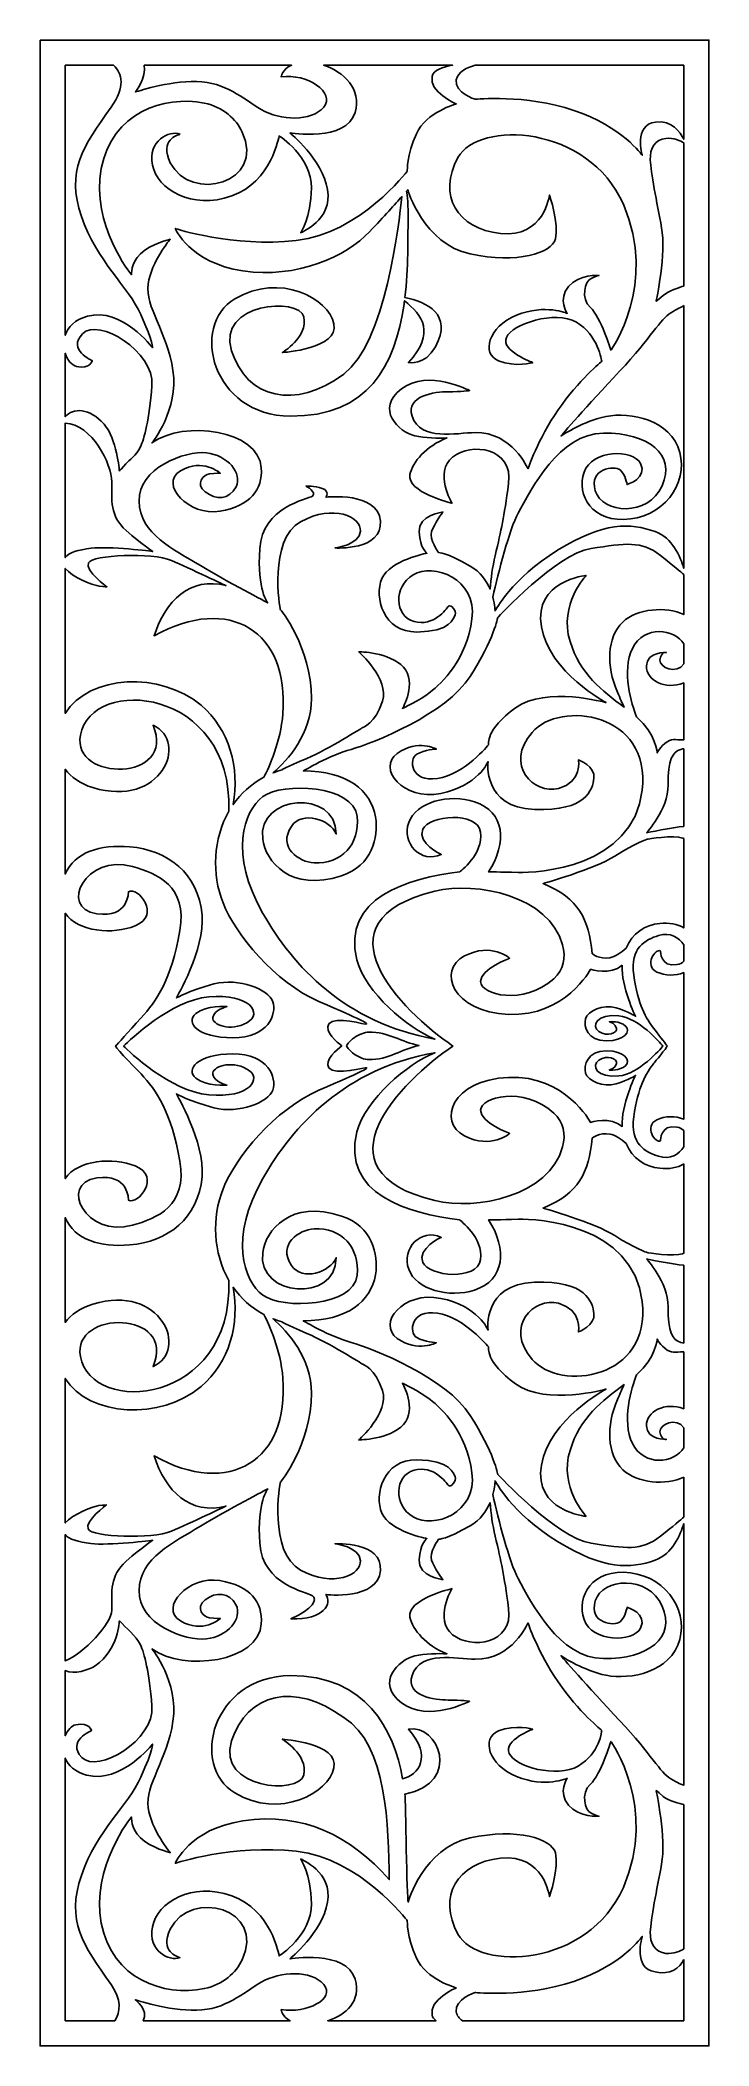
# Model space of a CAD drawing. Header units: centimetres. Extents: x 1.9 to 8.2, y -9.5 to 9.5.
import ezdxf

# ---------------------------------------------------------------- set-up
doc = ezdxf.new("R2010")
doc.units = ezdxf.units.CM
doc.header["$MEASUREMENT"] = 0
doc.layers.add('layer 1', color=7, linetype='Continuous')

msp = doc.modelspace()

# ---------------------------------------------------------------- linework, layer by layer
at = {"layer": 'layer 1', "color": 250}
for points, knots in [([(1.85394, 9.50001), (1.85394, 9.50001), (8.18725, 9.50001), (8.18725, 9.50001), (8.18725, 9.50001), (8.18725, 9.50001), (8.18725, -9.49999), (8.18725, -9.49999), (8.18725, -9.49999), (8.18725, -9.49999), (1.85394, -9.49999), (1.85394, -9.49999), (1.85394, -9.49999), (1.85394, -9.49999), (1.85394, 9.50001), (1.85394, 9.50001)], [0, 0, 0, 0, 0.2, 0.2, 0.2, 0.2, 0.4, 0.4, 0.4, 0.4, 0.6, 0.6, 0.6, 0.6, 1, 1, 1, 1]), ([(2.09141, 9.26249), (2.09141, 9.26249), (2.09141, 9.26249), (2.09141, 9.26249), (2.09141, 9.26249), (2.09141, 9.26249), (2.54916, 9.26249), (2.54916, 9.26249), (2.54916, 9.26249), (2.63259, 9.17972), (2.66394, 9.06075), (2.52517, 8.86412), (2.52517, 8.86412), (2.25984, 8.48809), (2.09656, 8.26138), (2.24454, 7.83007), (2.24454, 7.83007), (2.39252, 7.39877), (2.68798, 7.16878), (2.80789, 6.90021), (2.80789, 6.90021), (2.92781, 6.6316), (2.91806, 6.58592), (2.91806, 6.58592), (2.91806, 6.58592), (2.91806, 6.58592), (2.62816, 6.97299), (2.30161, 6.88452), (2.30161, 6.88452), (2.18007, 6.8516), (2.11652, 6.78112), (2.09141, 6.70421), (2.09141, 6.70421), (2.09141, 6.70421), (2.09141, 9.26249), (2.09141, 9.26249)], [0, 0, 0, 0, 0.1, 0.1, 0.1, 0.1, 0.2, 0.2, 0.2, 0.2, 0.3, 0.3, 0.3, 0.3, 0.4, 0.4, 0.4, 0.4, 0.5, 0.5, 0.5, 0.5, 0.6, 0.6, 0.6, 0.6, 0.7, 0.7, 0.7, 0.7, 0.8, 0.8, 0.8, 0.8, 1, 1, 1, 1]), ([(4.53898, 9.26249), (4.53898, 9.26249), (4.53898, 9.26249), (4.53898, 9.26249), (4.53898, 9.26249), (4.53898, 9.26249), (5.76025, 9.26249), (5.76025, 9.26249), (5.76025, 9.26249), (5.66601, 9.24663), (5.58072, 9.21555), (5.56579, 9.15548), (5.56579, 9.15548), (5.53006, 9.01169), (5.79539, 8.89559), (5.79539, 8.89559), (5.79539, 8.89559), (5.79539, 8.89559), (5.50967, 8.81817), (5.41783, 8.61357), (5.41783, 8.61357), (5.32597, 8.40898), (5.33107, 8.2597), (5.33107, 8.2597), (5.33107, 8.2597), (5.33107, 8.2597), (4.88207, 7.66801), (4.27996, 7.60166), (4.27996, 7.60166), (3.6779, 7.53532), (3.13352, 7.71577), (3.13352, 7.71577), (3.13352, 7.71577), (3.13352, 7.71577), (3.26457, 7.39153), (3.77481, 7.31413), (3.77481, 7.31413), (4.28508, 7.23671), (4.75451, 7.45236), (4.97392, 7.68461), (4.97392, 7.68461), (5.1111, 7.82982), (5.21834, 7.94908), (5.27946, 8.01809), (5.27946, 8.01809), (5.25278, 7.76381), (5.12862, 6.63415), (4.72874, 6.33564), (4.72874, 6.33564), (4.26953, 5.9928), (3.81014, 6.10396), (3.66727, 6.55736), (3.66727, 6.55736), (3.52439, 7.0108), (4.31017, 7.07163), (4.35098, 6.87811), (4.35098, 6.87811), (4.39181, 6.68456), (4.14692, 6.5408), (4.14692, 6.5408), (4.14692, 6.5408), (4.14692, 6.5408), (4.68776, 6.57396), (4.63672, 6.81174), (4.63672, 6.81174), (4.58573, 7.0495), (4.1265, 7.30387), (3.69788, 7.0495), (3.69788, 7.0495), (3.26929, 6.79515), (3.48358, 5.94359), (4.22344, 5.93808), (4.22344, 5.93808), (4.9633, 5.93254), (5.21374, 6.41835), (5.30047, 6.99895), (5.30047, 6.99895), (5.30203, 7.00943), (5.30354, 7.01999), (5.30497, 7.03062), (5.30497, 7.03062), (5.47405, 6.89487), (5.60116, 6.72742), (5.34243, 6.44609), (5.34243, 6.44609), (5.34243, 6.44609), (5.49678, 6.41255), (5.59684, 6.59568), (5.59684, 6.59568), (5.76553, 6.90449), (5.51416, 7.01941), (5.30883, 7.06055), (5.30883, 7.06055), (5.34287, 7.33699), (5.33677, 7.64813), (5.3381, 7.78344), (5.3381, 7.78344), (5.33967, 7.9443), (5.33364, 8.02848), (5.32517, 8.07005), (5.32517, 8.07005), (5.33242, 8.07835), (5.33619, 8.08274), (5.33619, 8.08274), (5.33619, 8.08274), (5.33619, 8.08274), (5.48415, 7.56849), (5.92807, 7.47449), (5.92807, 7.47449), (6.37199, 7.38048), (6.69855, 7.48), (6.73427, 7.61827), (6.73427, 7.61827), (6.76997, 7.75648), (6.67813, 8.03296), (6.67813, 8.03296), (6.67813, 8.03296), (6.67813, 8.03296), (6.62711, 7.62378), (6.21381, 7.66801), (6.21381, 7.66801), (5.8005, 7.71225), (5.61682, 8.03296), (5.81073, 8.38685), (5.81073, 8.38685), (6.00461, 8.74075), (7.04551, 8.70203), (7.37718, 7.94449), (7.37718, 7.94449), (7.70882, 7.18696), (7.25982, 6.56209), (7.25982, 6.56209), (7.25982, 6.56209), (7.25982, 6.56209), (7.16286, 6.8773), (7.06593, 6.96577), (7.06593, 6.96577), (6.96899, 7.05424), (7.01491, 7.2146), (7.07102, 7.24225), (7.07102, 7.24225), (7.12716, 7.26989), (7.14756, 7.26989), (7.14756, 7.26989), (7.14756, 7.26989), (7.14756, 7.26989), (6.95876, 7.28648), (6.85673, 7.16483), (6.85673, 7.16483), (6.75467, 7.04319), (6.8465, 6.91048), (6.8465, 6.91048), (6.8465, 6.91048), (6.8465, 6.91048), (6.63732, 7.00449), (6.36688, 6.89389), (6.36688, 6.89389), (6.09645, 6.78328), (6.03011, 6.52892), (6.19339, 6.46258), (6.19339, 6.46258), (6.35668, 6.39621), (6.51995, 6.44599), (6.51995, 6.44599), (6.51995, 6.44599), (6.51995, 6.44599), (6.21381, 6.55658), (6.26993, 6.68375), (6.26993, 6.68375), (6.32607, 6.81094), (6.72916, 6.94366), (6.93327, 6.82752), (6.93327, 6.82752), (7.13736, 6.71142), (7.17308, 6.45704), (7.17308, 6.45704), (7.17308, 6.45704), (7.17308, 6.45704), (6.95369, 6.2801), (6.75977, 5.99809), (6.75977, 5.99809), (6.56587, 5.7161), (6.47402, 5.43962), (6.47402, 5.43962), (6.47402, 5.43962), (6.47402, 5.43962), (6.32607, 5.78798), (5.97399, 5.78244), (5.97399, 5.78244), (5.79819, 5.77969), (5.45441, 5.69862), (5.37692, 5.93708), (5.37692, 5.93708), (5.31312, 6.13341), (5.59377, 6.16936), (5.71879, 6.16936), (5.71879, 6.16936), (5.84381, 6.16936), (5.92033, 6.18041), (5.92033, 6.18041), (5.92033, 6.18041), (5.92033, 6.18041), (5.53253, 6.38776), (5.2774, 6.197), (5.2774, 6.197), (5.02229, 6.00623), (5.24936, 5.7878), (5.40242, 5.75186), (5.40242, 5.75186), (5.4997, 5.72903), (5.62684, 5.72851), (5.70663, 5.73118), (5.70663, 5.73118), (5.50771, 5.6537), (5.38224, 5.50336), (5.3566, 5.3843), (5.3566, 5.3843), (5.32088, 5.21843), (5.75458, 5.11336), (5.75458, 5.11336), (5.75458, 5.11336), (5.75458, 5.11336), (5.5811, 5.40643), (5.7597, 5.55018), (5.7597, 5.55018), (5.93827, 5.69397), (6.33626, 5.63868), (6.29035, 5.30137), (6.29035, 5.30137), (6.24443, 4.96408), (6.22401, 4.87558), (6.16279, 4.61572), (6.16279, 4.61572), (6.13821, 4.51139), (6.1235, 4.39815), (6.1147, 4.29997), (6.1147, 4.29997), (6.08119, 4.37858), (6.0244, 4.46245), (5.9281, 4.51807), (5.9281, 4.51807), (5.69849, 4.65081), (5.62705, 4.64527), (5.62705, 4.64527), (5.62705, 4.64527), (5.62705, 4.64527), (5.5352, 4.77245), (5.56072, 4.84433), (5.56072, 4.84433), (5.58624, 4.91621), (5.66788, 5.02958), (5.66788, 5.02958), (5.66788, 5.02958), (5.66788, 5.02958), (5.4357, 5.0019), (5.44336, 4.84157), (5.44336, 4.84157), (5.45102, 4.68123), (5.51734, 4.63973), (5.51734, 4.63973), (5.51734, 4.63973), (5.51734, 4.63973), (5.16783, 4.57336), (5.09131, 4.39921), (5.09131, 4.39921), (5.01475, 4.22502), (5.10404, 3.89048), (5.42294, 3.89325), (5.42294, 3.89325), (5.74187, 3.89601), (5.76991, 4.02318), (5.78522, 4.05636), (5.78522, 4.05636), (5.80053, 4.08954), (5.74187, 4.16144), (5.72145, 4.13654), (5.72145, 4.13654), (5.70103, 4.11166), (5.58113, 3.94026), (5.3949, 3.99277), (5.3949, 3.99277), (5.20865, 4.04531), (5.19588, 4.32179), (5.38724, 4.43515), (5.38724, 4.43515), (5.57858, 4.5485), (5.99189, 4.40475), (5.9434, 4.01767), (5.9434, 4.01767), (5.89493, 3.6306), (5.65511, 3.40665), (5.54796, 3.32371), (5.54796, 3.32371), (5.44082, 3.24076), (5.28518, 3.16887), (5.28518, 3.16887), (5.28518, 3.16887), (5.28518, 3.16887), (5.42806, 3.41216), (5.2954, 3.55871), (5.2954, 3.55871), (5.16273, 3.70524), (4.8719, 3.70524), (4.8719, 3.70524), (4.8719, 3.70524), (4.8719, 3.70524), (5.16273, 3.44811), (5.09639, 3.238), (5.09639, 3.238), (5.03007, 3.02789), (4.90505, 2.9864), (4.90505, 2.9864), (4.90505, 2.9864), (4.90505, 2.9864), (4.5887, 2.78459), (4.37949, 2.69609), (4.37949, 2.69609), (4.1703, 2.60762), (4.14477, 2.58826), (4.14477, 2.58826), (4.14477, 2.58826), (4.11525, 2.57927), (4.08682, 2.56913), (4.05947, 2.5579), (4.05947, 2.5579), (4.19971, 2.68061), (4.4233, 2.92864), (4.4233, 3.26264), (4.4233, 3.26264), (4.4233, 3.74926), (4.12735, 4.10868), (4.12735, 4.10868), (4.12735, 4.10868), (4.12735, 4.10868), (4.00999, 4.7667), (4.32124, 4.93812), (4.32124, 4.93812), (4.6325, 5.10953), (4.89783, 4.98235), (4.88764, 4.84965), (4.88764, 4.84965), (4.87741, 4.71692), (4.64782, 4.68928), (4.64782, 4.68928), (4.64782, 4.68928), (4.64782, 4.68928), (5.09682, 4.66164), (5.0764, 4.94366), (5.0764, 4.94366), (5.05601, 5.22565), (4.56106, 5.17036), (4.56106, 5.17036), (4.56106, 5.17036), (4.56106, 5.17036), (4.6019, 5.22565), (4.52535, 5.25329), (4.52535, 5.25329), (4.4488, 5.28095), (4.37226, 5.27541), (4.37226, 5.27541), (4.37226, 5.27541), (4.37226, 5.27541), (4.4794, 5.2146), (4.43348, 5.18141), (4.43348, 5.18141), (4.38756, 5.14823), (3.95898, 5.08186), (3.93345, 4.68374), (3.93345, 4.68374), (3.90794, 4.28562), (4.00999, 4.1695), (4.00999, 4.1695), (4.00999, 4.1695), (4.00999, 4.1695), (3.62731, 4.36856), (3.37219, 4.52339), (3.37219, 4.52339), (3.11705, 4.67823), (2.80072, 4.81646), (2.79049, 5.13164), (2.79049, 5.13164), (2.78031, 5.44684), (3.22931, 5.61272), (3.42829, 5.59059), (3.42829, 5.59059), (3.62731, 5.5685), (3.77526, 5.39707), (3.70895, 5.26987), (3.70895, 5.26987), (3.64261, 5.14269), (3.52017, 5.14269), (3.41811, 5.22014), (3.41811, 5.22014), (3.31606, 5.29753), (3.40279, 5.38599), (3.45891, 5.39153), (3.45891, 5.39153), (3.51505, 5.39707), (3.56097, 5.39707), (3.56097, 5.39707), (3.56097, 5.39707), (3.56097, 5.39707), (3.3926, 5.54635), (3.18338, 5.41917), (3.18338, 5.41917), (2.97418, 5.29202), (3.26503, 4.98789), (3.55587, 5.03767), (3.55587, 5.03767), (3.84672, 5.0874), (3.96062, 5.23997), (3.94876, 5.44684), (3.94876, 5.44684), (3.92804, 5.80826), (3.21511, 5.90529), (2.91296, 5.6846), (2.91296, 5.6846), (2.91296, 5.6846), (3.16808, 5.99978), (3.11197, 6.37027), (3.11197, 6.37027), (3.05582, 6.74074), (2.84665, 6.97299), (2.87725, 7.18866), (2.87725, 7.18866), (2.90787, 7.40431), (3.08644, 7.61442), (3.08644, 7.61442), (3.08644, 7.61442), (3.08644, 7.61442), (2.90275, 7.57019), (2.80581, 7.47618), (2.80581, 7.47618), (2.70885, 7.38218), (2.71907, 7.27711), (2.71907, 7.27711), (2.71907, 7.27711), (2.71907, 7.27711), (2.33126, 7.75266), (2.43334, 8.28348), (2.43334, 8.28348), (2.53537, 8.81434), (3.02522, 8.98022), (3.40791, 8.90281), (3.40791, 8.90281), (3.58728, 8.86653), (3.70949, 8.75249), (3.76769, 8.62903), (3.76769, 8.62903), (3.99601, 8.14457), (3.27774, 7.95323), (3.08644, 8.3388), (3.08644, 8.3388), (2.97941, 8.55451), (3.1564, 8.59984), (3.17828, 8.60974), (3.17828, 8.60974), (3.07704, 8.64647), (2.87214, 8.54891), (2.91806, 8.31667), (2.91806, 8.31667), (2.96398, 8.08442), (3.29054, 7.8909), (3.66812, 8.0236), (3.66812, 8.0236), (4.04571, 8.15633), (4.11716, 8.59315), (4.11716, 8.59315), (4.11716, 8.59315), (4.11716, 8.59315), (4.4284, 8.39409), (4.4233, 8.10102), (4.4233, 8.10102), (4.41818, 7.80794), (4.32124, 7.67525), (4.32124, 7.67525), (4.32124, 7.67525), (4.32124, 7.67525), (4.6274, 7.79689), (4.57636, 8.08442), (4.57636, 8.08442), (4.52535, 8.37198), (4.21919, 8.62079), (4.21919, 8.62079), (4.21919, 8.62079), (4.21919, 8.62079), (4.75496, 8.53232), (4.8366, 8.81434), (4.8366, 8.81434), (4.90065, 9.03556), (4.72918, 9.20131), (4.53898, 9.26249)], [0, 0, 0, 0, 0.00806452, 0.00806452, 0.00806452, 0.00806452, 0.01612903, 0.01612903, 0.01612903, 0.01612903, 0.02419355, 0.02419355, 0.02419355, 0.02419355, 0.03225806, 0.03225806, 0.03225806, 0.03225806, 0.04032258, 0.04032258, 0.04032258, 0.04032258, 0.0483871, 0.0483871, 0.0483871, 0.0483871, 0.05645161, 0.05645161, 0.05645161, 0.05645161, 0.06451613, 0.06451613, 0.06451613, 0.06451613, 0.07258065, 0.07258065, 0.07258065, 0.07258065, 0.08064516, 0.08064516, 0.08064516, 0.08064516, 0.08870968, 0.08870968, 0.08870968, 0.08870968, 0.09677419, 0.09677419, 0.09677419, 0.09677419, 0.10483871, 0.10483871, 0.10483871, 0.10483871, 0.11290323, 0.11290323, 0.11290323, 0.11290323, 0.12096774, 0.12096774, 0.12096774, 0.12096774, 0.12903226, 0.12903226, 0.12903226, 0.12903226, 0.13709677, 0.13709677, 0.13709677, 0.13709677, 0.14516129, 0.14516129, 0.14516129, 0.14516129, 0.15322581, 0.15322581, 0.15322581, 0.15322581, 0.16129032, 0.16129032, 0.16129032, 0.16129032, 0.16935484, 0.16935484, 0.16935484, 0.16935484, 0.17741935, 0.17741935, 0.17741935, 0.17741935, 0.18548387, 0.18548387, 0.18548387, 0.18548387, 0.19354839, 0.19354839, 0.19354839, 0.19354839, 0.2016129, 0.2016129, 0.2016129, 0.2016129, 0.20967742, 0.20967742, 0.20967742, 0.20967742, 0.21774194, 0.21774194, 0.21774194, 0.21774194, 0.22580645, 0.22580645, 0.22580645, 0.22580645, 0.23387097, 0.23387097, 0.23387097, 0.23387097, 0.24193548, 0.24193548, 0.24193548, 0.24193548, 0.25, 0.25, 0.25, 0.25, 0.25806452, 0.25806452, 0.25806452, 0.25806452, 0.26612903, 0.26612903, 0.26612903, 0.26612903, 0.27419355, 0.27419355, 0.27419355, 0.27419355, 0.28225806, 0.28225806, 0.28225806, 0.28225806, 0.29032258, 0.29032258, 0.29032258, 0.29032258, 0.2983871, 0.2983871, 0.2983871, 0.2983871, 0.30645161, 0.30645161, 0.30645161, 0.30645161, 0.31451613, 0.31451613, 0.31451613, 0.31451613, 0.32258065, 0.32258065, 0.32258065, 0.32258065, 0.33064516, 0.33064516, 0.33064516, 0.33064516, 0.33870968, 0.33870968, 0.33870968, 0.33870968, 0.34677419, 0.34677419, 0.34677419, 0.34677419, 0.35483871, 0.35483871, 0.35483871, 0.35483871, 0.36290323, 0.36290323, 0.36290323, 0.36290323, 0.37096774, 0.37096774, 0.37096774, 0.37096774, 0.37903226, 0.37903226, 0.37903226, 0.37903226, 0.38709677, 0.38709677, 0.38709677, 0.38709677, 0.39516129, 0.39516129, 0.39516129, 0.39516129, 0.40322581, 0.40322581, 0.40322581, 0.40322581, 0.41129032, 0.41129032, 0.41129032, 0.41129032, 0.41935484, 0.41935484, 0.41935484, 0.41935484, 0.42741935, 0.42741935, 0.42741935, 0.42741935, 0.43548387, 0.43548387, 0.43548387, 0.43548387, 0.44354839, 0.44354839, 0.44354839, 0.44354839, 0.4516129, 0.4516129, 0.4516129, 0.4516129, 0.45967742, 0.45967742, 0.45967742, 0.45967742, 0.46774194, 0.46774194, 0.46774194, 0.46774194, 0.47580645, 0.47580645, 0.47580645, 0.47580645, 0.48387097, 0.48387097, 0.48387097, 0.48387097, 0.49193548, 0.49193548, 0.49193548, 0.49193548, 0.5, 0.5, 0.5, 0.5, 0.50806452, 0.50806452, 0.50806452, 0.50806452, 0.51612903, 0.51612903, 0.51612903, 0.51612903, 0.52419355, 0.52419355, 0.52419355, 0.52419355, 0.53225806, 0.53225806, 0.53225806, 0.53225806, 0.54032258, 0.54032258, 0.54032258, 0.54032258, 0.5483871, 0.5483871, 0.5483871, 0.5483871, 0.55645161, 0.55645161, 0.55645161, 0.55645161, 0.56451613, 0.56451613, 0.56451613, 0.56451613, 0.57258065, 0.57258065, 0.57258065, 0.57258065, 0.58064516, 0.58064516, 0.58064516, 0.58064516, 0.58870968, 0.58870968, 0.58870968, 0.58870968, 0.59677419, 0.59677419, 0.59677419, 0.59677419, 0.60483871, 0.60483871, 0.60483871, 0.60483871, 0.61290323, 0.61290323, 0.61290323, 0.61290323, 0.62096774, 0.62096774, 0.62096774, 0.62096774, 0.62903226, 0.62903226, 0.62903226, 0.62903226, 0.63709677, 0.63709677, 0.63709677, 0.63709677, 0.64516129, 0.64516129, 0.64516129, 0.64516129, 0.65322581, 0.65322581, 0.65322581, 0.65322581, 0.66129032, 0.66129032, 0.66129032, 0.66129032, 0.66935484, 0.66935484, 0.66935484, 0.66935484, 0.67741935, 0.67741935, 0.67741935, 0.67741935, 0.68548387, 0.68548387, 0.68548387, 0.68548387, 0.69354839, 0.69354839, 0.69354839, 0.69354839, 0.7016129, 0.7016129, 0.7016129, 0.7016129, 0.70967742, 0.70967742, 0.70967742, 0.70967742, 0.71774194, 0.71774194, 0.71774194, 0.71774194, 0.72580645, 0.72580645, 0.72580645, 0.72580645, 0.73387097, 0.73387097, 0.73387097, 0.73387097, 0.74193548, 0.74193548, 0.74193548, 0.74193548, 0.75, 0.75, 0.75, 0.75, 0.75806452, 0.75806452, 0.75806452, 0.75806452, 0.76612903, 0.76612903, 0.76612903, 0.76612903, 0.77419355, 0.77419355, 0.77419355, 0.77419355, 0.78225806, 0.78225806, 0.78225806, 0.78225806, 0.79032258, 0.79032258, 0.79032258, 0.79032258, 0.7983871, 0.7983871, 0.7983871, 0.7983871, 0.80645161, 0.80645161, 0.80645161, 0.80645161, 0.81451613, 0.81451613, 0.81451613, 0.81451613, 0.82258065, 0.82258065, 0.82258065, 0.82258065, 0.83064516, 0.83064516, 0.83064516, 0.83064516, 0.83870968, 0.83870968, 0.83870968, 0.83870968, 0.84677419, 0.84677419, 0.84677419, 0.84677419, 0.85483871, 0.85483871, 0.85483871, 0.85483871, 0.86290323, 0.86290323, 0.86290323, 0.86290323, 0.87096774, 0.87096774, 0.87096774, 0.87096774, 0.87903226, 0.87903226, 0.87903226, 0.87903226, 0.88709677, 0.88709677, 0.88709677, 0.88709677, 0.89516129, 0.89516129, 0.89516129, 0.89516129, 0.90322581, 0.90322581, 0.90322581, 0.90322581, 0.91129032, 0.91129032, 0.91129032, 0.91129032, 0.91935484, 0.91935484, 0.91935484, 0.91935484, 0.92741935, 0.92741935, 0.92741935, 0.92741935, 0.93548387, 0.93548387, 0.93548387, 0.93548387, 0.94354839, 0.94354839, 0.94354839, 0.94354839, 0.9516129, 0.9516129, 0.9516129, 0.9516129, 0.95967742, 0.95967742, 0.95967742, 0.95967742, 0.96774194, 0.96774194, 0.96774194, 0.96774194, 0.97580645, 0.97580645, 0.97580645, 0.97580645, 0.98387097, 0.98387097, 0.98387097, 0.98387097, 1, 1, 1, 1]), ([(2.83986, 9.26249), (2.83986, 9.26249), (2.83986, 9.26249), (2.83986, 9.26249), (2.83986, 9.26249), (2.83986, 9.26249), (4.2347, 9.26249), (4.2347, 9.26249), (4.2347, 9.26249), (4.14291, 9.22271), (4.13755, 9.15081), (4.13755, 9.15081), (4.13755, 9.15081), (4.3778, 9.18963), (4.65707, 9.00064), (4.54019, 8.86381), (4.54019, 8.86381), (4.4233, 8.72701), (4.12735, 8.73692), (3.94876, 8.84199), (3.94876, 8.84199), (3.77018, 8.94705), (3.61201, 9.10187), (3.33645, 9.10741), (3.33645, 9.10741), (3.06094, 9.11292), (2.75477, 9.00786), (2.75477, 9.00786), (2.75477, 9.00786), (2.75477, 9.00786), (2.86524, 9.1452), (2.83986, 9.26249)], [0, 0, 0, 0, 0.11111111, 0.11111111, 0.11111111, 0.11111111, 0.22222222, 0.22222222, 0.22222222, 0.22222222, 0.33333333, 0.33333333, 0.33333333, 0.33333333, 0.44444444, 0.44444444, 0.44444444, 0.44444444, 0.55555556, 0.55555556, 0.55555556, 0.55555556, 0.66666667, 0.66666667, 0.66666667, 0.66666667, 0.77777778, 0.77777778, 0.77777778, 0.77777778, 1, 1, 1, 1]), ([(5.97476, 9.26249), (5.97476, 9.26249), (5.97476, 9.26249), (5.97476, 9.26249), (5.97476, 9.26249), (5.97476, 9.26249), (7.94975, 9.26249), (7.94975, 9.26249), (7.94975, 9.26249), (7.94975, 9.26249), (7.94975, 8.56081), (7.94975, 8.56081), (7.94975, 8.56081), (7.91634, 8.62855), (7.83621, 8.74388), (7.68331, 8.72416), (7.68331, 8.72416), (7.46902, 8.69652), (7.55575, 8.40898), (7.55575, 8.40898), (7.55575, 8.40898), (7.55575, 8.40898), (7.36696, 8.67992), (6.90774, 8.83476), (6.90774, 8.83476), (6.44852, 8.98959), (5.97399, 8.93981), (5.97399, 8.93981), (5.97399, 8.93981), (5.97399, 8.93981), (5.78011, 9.00064), (5.79539, 9.12229), (5.79539, 9.12229), (5.80534, 9.2013), (5.90566, 9.24298), (5.97476, 9.26249)], [0, 0, 0, 0, 0.1, 0.1, 0.1, 0.1, 0.2, 0.2, 0.2, 0.2, 0.3, 0.3, 0.3, 0.3, 0.4, 0.4, 0.4, 0.4, 0.5, 0.5, 0.5, 0.5, 0.6, 0.6, 0.6, 0.6, 0.7, 0.7, 0.7, 0.7, 0.8, 0.8, 0.8, 0.8, 1, 1, 1, 1]), ([(7.94975, 8.52677), (7.94975, 8.52677), (7.94975, 8.52677), (7.94975, 8.52677), (7.94975, 8.52677), (7.94975, 8.52677), (7.94975, 7.1708), (7.94975, 7.1708), (7.94975, 7.1708), (7.90675, 7.1579), (7.80605, 7.12464), (7.75474, 7.08188), (7.75474, 7.08188), (7.68843, 7.02659), (7.68843, 7.02659), (7.68843, 7.02659), (7.68843, 7.02659), (7.68843, 7.02659), (7.78537, 7.48555), (7.73944, 7.7233), (7.73944, 7.7233), (7.69352, 7.96109), (7.63739, 8.25416), (7.63229, 8.36476), (7.63229, 8.36476), (7.62721, 8.47535), (7.67821, 8.55828), (7.78027, 8.56933), (7.78027, 8.56933), (7.85338, 8.57726), (7.91864, 8.54545), (7.94975, 8.52677)], [0, 0, 0, 0, 0.11111111, 0.11111111, 0.11111111, 0.11111111, 0.22222222, 0.22222222, 0.22222222, 0.22222222, 0.33333333, 0.33333333, 0.33333333, 0.33333333, 0.44444444, 0.44444444, 0.44444444, 0.44444444, 0.55555556, 0.55555556, 0.55555556, 0.55555556, 0.66666667, 0.66666667, 0.66666667, 0.66666667, 0.77777778, 0.77777778, 0.77777778, 0.77777778, 1, 1, 1, 1]), ([(2.09141, 5.932), (2.09141, 5.932), (2.09141, 5.932), (2.09141, 5.932), (2.09141, 5.932), (2.09141, 5.932), (2.09141, 6.53428), (2.09141, 6.53428), (2.09141, 6.53428), (2.11165, 6.46907), (2.15307, 6.41864), (2.19955, 6.40898), (2.19955, 6.40898), (2.33223, 6.38133), (2.34753, 6.46426), (2.34753, 6.46426), (2.34753, 6.46426), (2.34753, 6.46426), (2.10771, 6.5638), (2.25567, 6.71864), (2.25567, 6.71864), (2.40365, 6.87347), (2.93847, 6.55274), (2.91296, 6.22651), (2.91296, 6.22651), (2.88745, 5.90025), (2.84153, 5.72606), (2.80327, 5.6459), (2.80327, 5.6459), (2.76499, 5.56572), (2.69612, 5.51872), (2.6655, 5.48554), (2.6655, 5.48554), (2.63487, 5.45236), (2.60425, 5.41917), (2.60425, 5.41917), (2.60425, 5.41917), (2.60425, 5.41917), (2.57975, 5.72571), (2.459, 5.86244), (2.459, 5.86244), (2.32279, 6.01672), (2.163, 6.02097), (2.09141, 5.932)], [0, 0, 0, 0, 0.08333333, 0.08333333, 0.08333333, 0.08333333, 0.16666667, 0.16666667, 0.16666667, 0.16666667, 0.25, 0.25, 0.25, 0.25, 0.33333333, 0.33333333, 0.33333333, 0.33333333, 0.41666667, 0.41666667, 0.41666667, 0.41666667, 0.5, 0.5, 0.5, 0.5, 0.58333333, 0.58333333, 0.58333333, 0.58333333, 0.66666667, 0.66666667, 0.66666667, 0.66666667, 0.75, 0.75, 0.75, 0.75, 0.83333333, 0.83333333, 0.83333333, 0.83333333, 1, 1, 1, 1]), ([(7.94975, 6.98455), (7.94975, 6.98455), (7.94975, 6.98455), (7.94975, 6.98455), (7.94975, 6.98455), (7.94975, 6.98455), (7.94975, 4.49777), (7.94975, 4.49777), (7.94975, 4.49777), (7.91794, 4.60423), (7.84107, 4.78681), (7.67826, 4.84433), (7.67826, 4.84433), (7.44355, 4.92729), (7.19352, 4.93834), (6.75471, 4.66738), (6.75471, 4.66738), (6.3159, 4.39643), (6.1628, 4.09231), (6.1628, 4.09231), (6.1628, 4.09231), (6.1628, 4.09231), (6.16182, 4.14855), (6.14144, 4.22292), (6.14144, 4.22292), (6.19531, 4.45932), (6.29475, 4.86018), (6.3822, 5.01935), (6.3822, 5.01935), (6.50976, 5.25161), (6.76488, 5.77139), (7.18839, 5.77693), (7.18839, 5.77693), (7.61189, 5.78244), (7.87722, 5.57785), (7.74454, 5.27924), (7.74454, 5.27924), (7.61189, 4.98067), (7.17816, 5.01384), (7.11185, 5.22949), (7.11185, 5.22949), (7.04551, 5.44516), (7.29554, 5.47279), (7.34655, 5.42854), (7.34655, 5.42854), (7.39757, 5.3843), (7.41289, 5.29032), (7.41289, 5.29032), (7.41289, 5.29032), (7.41289, 5.29032), (7.61189, 5.35115), (7.54045, 5.48935), (7.54045, 5.48935), (7.46902, 5.62763), (7.08125, 5.62209), (7.00468, 5.40643), (7.00468, 5.40643), (6.92815, 5.19078), (7.08125, 4.91984), (7.44349, 4.96408), (7.44349, 4.96408), (7.80578, 5.0083), (8.01498, 5.3622), (7.89252, 5.64973), (7.89252, 5.64973), (7.77007, 5.93727), (7.38227, 5.9815), (7.17308, 5.92621), (7.17308, 5.92621), (6.96387, 5.87092), (6.78527, 5.74927), (6.78527, 5.74927), (6.78527, 5.74927), (6.78527, 5.74927), (7.03531, 6.0368), (7.34146, 6.36306), (7.34146, 6.36306), (7.64759, 6.68929), (7.72412, 6.85518), (7.82619, 6.91599), (7.82619, 6.91599), (7.88835, 6.95306), (7.92815, 6.97393), (7.94975, 6.98455)], [0, 0, 0, 0, 0.04545455, 0.04545455, 0.04545455, 0.04545455, 0.09090909, 0.09090909, 0.09090909, 0.09090909, 0.13636364, 0.13636364, 0.13636364, 0.13636364, 0.18181818, 0.18181818, 0.18181818, 0.18181818, 0.22727273, 0.22727273, 0.22727273, 0.22727273, 0.27272727, 0.27272727, 0.27272727, 0.27272727, 0.31818182, 0.31818182, 0.31818182, 0.31818182, 0.36363636, 0.36363636, 0.36363636, 0.36363636, 0.40909091, 0.40909091, 0.40909091, 0.40909091, 0.45454545, 0.45454545, 0.45454545, 0.45454545, 0.5, 0.5, 0.5, 0.5, 0.54545455, 0.54545455, 0.54545455, 0.54545455, 0.59090909, 0.59090909, 0.59090909, 0.59090909, 0.63636364, 0.63636364, 0.63636364, 0.63636364, 0.68181818, 0.68181818, 0.68181818, 0.68181818, 0.72727273, 0.72727273, 0.72727273, 0.72727273, 0.77272727, 0.77272727, 0.77272727, 0.77272727, 0.81818182, 0.81818182, 0.81818182, 0.81818182, 0.86363636, 0.86363636, 0.86363636, 0.86363636, 0.90909091, 0.90909091, 0.90909091, 0.90909091, 1, 1, 1, 1]), ([(2.09141, 4.59789), (2.09141, 4.59789), (2.09141, 4.59789), (2.09141, 4.59789), (2.09141, 4.59789), (2.09141, 4.59789), (2.09141, 5.87276), (2.09141, 5.87276), (2.09141, 5.87276), (2.34645, 5.86015), (2.53282, 5.48227), (2.53282, 5.31688), (2.53282, 5.31688), (2.53282, 5.14545), (2.51241, 4.99063), (2.66805, 4.85516), (2.66805, 4.85516), (2.82369, 4.71969), (2.92061, 4.6561), (2.92061, 4.6561), (2.92061, 4.6561), (2.92061, 4.6561), (2.50362, 4.70863), (2.33778, 4.6865), (2.33778, 4.6865), (2.21311, 4.6699), (2.12593, 4.64857), (2.09141, 4.59789)], [0, 0, 0, 0, 0.125, 0.125, 0.125, 0.125, 0.25, 0.25, 0.25, 0.25, 0.375, 0.375, 0.375, 0.375, 0.5, 0.5, 0.5, 0.5, 0.625, 0.625, 0.625, 0.625, 0.75, 0.75, 0.75, 0.75, 1, 1, 1, 1]), ([(7.94975, 4.43642), (7.94975, 4.43642), (7.94975, 4.43642), (7.94975, 4.43642), (7.94975, 4.43642), (7.94975, 4.43642), (7.94975, 4.05775), (7.94975, 4.05775), (7.94975, 4.05775), (7.78513, 4.13818), (7.50526, 4.11713), (7.37209, 3.98726), (7.37209, 3.98726), (7.21903, 3.83793), (7.21391, 3.57253), (7.32106, 3.32371), (7.32106, 3.32371), (7.34725, 3.26292), (7.36825, 3.21636), (7.38501, 3.18065), (7.38501, 3.18065), (7.17761, 3.33674), (6.9678, 3.49348), (6.87206, 3.80479), (6.87206, 3.80479), (6.76491, 4.15314), (7.02513, 4.42962), (7.02513, 4.42962), (7.02513, 4.42962), (7.02513, 4.42962), (6.52509, 4.37984), (6.60162, 3.94302), (6.60162, 3.94302), (6.67816, 3.50618), (7.21391, 3.22417), (7.21391, 3.22417), (7.21391, 3.22417), (7.21391, 3.22417), (6.64754, 3.38452), (6.35671, 3.17441), (6.35671, 3.17441), (6.06586, 2.96428), (6.10158, 2.82605), (6.10158, 2.82605), (6.10158, 2.82605), (6.10158, 2.82605), (5.87452, 2.54403), (5.61685, 2.50533), (5.61685, 2.50533), (5.35918, 2.46662), (5.34387, 2.69058), (5.4204, 2.73479), (5.4204, 2.73479), (5.49693, 2.77905), (5.60666, 2.78459), (5.60666, 2.78459), (5.60666, 2.78459), (5.60666, 2.78459), (5.43316, 2.88134), (5.23671, 2.74309), (5.23671, 2.74309), (5.04027, 2.60486), (5.29029, 2.29244), (5.64747, 2.36434), (5.64747, 2.36434), (6.00462, 2.4362), (6.09646, 2.66568), (6.09646, 2.66568), (6.09646, 2.66568), (6.09646, 2.66568), (6.04036, 2.22885), (6.53528, 2.21226), (6.53528, 2.21226), (7.03024, 2.19568), (7.08381, 2.39751), (7.09912, 2.50811), (7.09912, 2.50811), (7.11443, 2.61867), (6.95113, 2.68228), (6.95113, 2.68228), (6.95113, 2.68228), (6.95113, 2.68228), (6.99451, 2.47215), (6.76237, 2.41133), (6.76237, 2.41133), (6.53019, 2.35051), (6.24446, 2.6325), (6.51232, 2.94216), (6.51232, 2.94216), (6.78022, 3.25183), (7.64254, 3.13017), (7.55578, 2.39474), (7.55578, 2.39474), (7.46905, 1.65931), (6.56081, 1.60954), (6.38221, 1.61508), (6.38221, 1.61508), (6.20364, 1.62062), (6.10158, 1.62062), (6.10158, 1.62062), (6.10158, 1.62062), (6.28011, 1.89901), (6.2551, 2.19166), (5.96769, 2.28582), (5.96769, 2.28582), (5.72886, 2.36407), (5.41482, 2.28302), (5.34444, 2.08837), (5.34444, 2.08837), (5.27381, 1.89299), (5.46091, 1.69619), (5.65257, 1.78647), (5.65257, 1.78647), (5.65257, 1.78647), (5.42294, 1.89156), (5.47908, 2.02425), (5.47908, 2.02425), (5.5352, 2.15696), (5.99443, 2.20121), (6.02504, 1.99661), (6.02504, 1.99661), (6.05566, 1.79201), (5.82605, 1.62062), (5.82605, 1.62062), (5.82605, 1.62062), (5.3442, 1.56436), (4.70305, 1.37374), (4.85442, 0.78799), (4.85442, 0.78799), (4.93396, 0.48028), (5.33198, 0.14061), (5.59346, 0.03752), (5.59346, 0.03752), (4.74372, 0.1854), (4.24641, 0.73189), (3.96364, 1.22799), (3.96364, 1.22799), (3.64219, 1.79201), (3.77996, 2.19568), (3.96364, 2.33391), (3.96364, 2.33391), (4.14734, 2.47215), (4.82595, 2.44452), (4.85657, 2.1459), (4.85657, 2.1459), (4.88334, 1.88463), (4.70908, 1.69199), (4.44824, 1.70644), (4.44824, 1.70644), (4.3063, 1.71429), (4.10062, 1.84964), (4.23351, 2.05212), (4.23351, 2.05212), (4.33448, 2.20588), (4.60381, 2.11599), (4.65758, 1.98003), (4.65758, 1.98003), (4.65504, 2.4123), (3.90832, 2.35076), (3.96171, 1.93216), (3.96171, 1.93216), (3.9885, 1.7222), (4.2265, 1.42341), (4.70884, 1.58471), (4.70884, 1.58471), (4.99835, 1.68154), (5.06222, 1.94452), (5.03016, 2.14122), (5.03016, 2.14122), (4.98891, 2.39411), (4.76044, 2.57721), (4.34633, 2.57721), (4.34633, 2.57721), (4.34633, 2.57721), (4.59634, 2.72651), (4.80045, 2.78181), (4.80045, 2.78181), (5.00455, 2.8371), (5.7036, 3.11912), (5.9281, 3.47299), (5.9281, 3.47299), (6.1526, 3.82688), (6.18831, 4.03148), (6.18831, 4.03148), (6.18831, 4.03148), (6.18831, 4.03148), (6.7445, 4.63419), (7.07105, 4.68396), (7.07105, 4.68396), (7.3976, 4.73374), (7.54558, 4.76138), (7.72927, 4.61763), (7.72927, 4.61763), (7.85456, 4.51956), (7.92048, 4.46267), (7.94975, 4.43642)], [0, 0, 0, 0, 0.02, 0.02, 0.02, 0.02, 0.04, 0.04, 0.04, 0.04, 0.06, 0.06, 0.06, 0.06, 0.08, 0.08, 0.08, 0.08, 0.1, 0.1, 0.1, 0.1, 0.12, 0.12, 0.12, 0.12, 0.14, 0.14, 0.14, 0.14, 0.16, 0.16, 0.16, 0.16, 0.18, 0.18, 0.18, 0.18, 0.2, 0.2, 0.2, 0.2, 0.22, 0.22, 0.22, 0.22, 0.24, 0.24, 0.24, 0.24, 0.26, 0.26, 0.26, 0.26, 0.28, 0.28, 0.28, 0.28, 0.3, 0.3, 0.3, 0.3, 0.32, 0.32, 0.32, 0.32, 0.34, 0.34, 0.34, 0.34, 0.36, 0.36, 0.36, 0.36, 0.38, 0.38, 0.38, 0.38, 0.4, 0.4, 0.4, 0.4, 0.42, 0.42, 0.42, 0.42, 0.44, 0.44, 0.44, 0.44, 0.46, 0.46, 0.46, 0.46, 0.48, 0.48, 0.48, 0.48, 0.5, 0.5, 0.5, 0.5, 0.52, 0.52, 0.52, 0.52, 0.54, 0.54, 0.54, 0.54, 0.56, 0.56, 0.56, 0.56, 0.58, 0.58, 0.58, 0.58, 0.6, 0.6, 0.6, 0.6, 0.62, 0.62, 0.62, 0.62, 0.64, 0.64, 0.64, 0.64, 0.66, 0.66, 0.66, 0.66, 0.68, 0.68, 0.68, 0.68, 0.7, 0.7, 0.7, 0.7, 0.72, 0.72, 0.72, 0.72, 0.74, 0.74, 0.74, 0.74, 0.76, 0.76, 0.76, 0.76, 0.78, 0.78, 0.78, 0.78, 0.8, 0.8, 0.8, 0.8, 0.82, 0.82, 0.82, 0.82, 0.84, 0.84, 0.84, 0.84, 0.86, 0.86, 0.86, 0.86, 0.88, 0.88, 0.88, 0.88, 0.9, 0.9, 0.9, 0.9, 0.92, 0.92, 0.92, 0.92, 0.94, 0.94, 0.94, 0.94, 0.96, 0.96, 0.96, 0.96, 1, 1, 1, 1]), ([(2.09141, 3.12242), (2.09141, 3.12242), (2.09141, 3.12242), (2.09141, 3.12242), (2.09141, 3.12242), (2.09141, 3.12242), (2.09141, 4.49608), (2.09141, 4.49608), (2.09141, 4.49608), (2.15323, 4.41217), (2.37046, 4.33183), (2.41432, 4.32709), (2.41432, 4.32709), (2.46536, 4.32156), (2.48578, 4.32156), (2.48578, 4.32156), (2.48578, 4.32156), (2.48578, 4.32156), (2.2791, 4.47085), (2.31228, 4.54827), (2.31228, 4.54827), (2.34544, 4.62569), (2.91806, 4.64781), (3.09666, 4.5704), (3.09666, 4.5704), (3.27523, 4.49298), (3.61455, 4.33263), (3.61455, 4.33263), (3.61455, 4.33263), (3.27394, 4.42065), (3.03979, 4.18949), (2.93337, 3.85706), (2.93337, 3.85706), (3.6507, 4.25444), (4.21257, 3.90009), (4.15285, 3.11889), (4.15285, 3.11889), (4.13249, 2.85218), (4.02299, 2.61351), (3.97333, 2.51717), (3.97333, 2.51717), (3.8515, 2.45143), (3.75518, 2.36233), (3.68292, 2.25916), (3.68292, 2.25916), (3.74586, 2.60518), (3.64516, 2.97345), (3.37825, 3.19912), (3.37825, 3.19912), (2.99509, 3.52309), (2.32046, 3.48887), (2.09141, 3.12242)], [0, 0, 0, 0, 0.07142857, 0.07142857, 0.07142857, 0.07142857, 0.14285714, 0.14285714, 0.14285714, 0.14285714, 0.21428571, 0.21428571, 0.21428571, 0.21428571, 0.28571429, 0.28571429, 0.28571429, 0.28571429, 0.35714286, 0.35714286, 0.35714286, 0.35714286, 0.42857143, 0.42857143, 0.42857143, 0.42857143, 0.5, 0.5, 0.5, 0.5, 0.57142857, 0.57142857, 0.57142857, 0.57142857, 0.64285714, 0.64285714, 0.64285714, 0.64285714, 0.71428571, 0.71428571, 0.71428571, 0.71428571, 0.78571429, 0.78571429, 0.78571429, 0.78571429, 0.85714286, 0.85714286, 0.85714286, 0.85714286, 1, 1, 1, 1]), ([(7.94975, 3.77966), (7.94975, 3.77966), (7.94975, 3.77966), (7.94975, 3.77966), (7.94975, 3.77966), (7.94975, 3.77966), (7.94975, 3.59162), (7.94975, 3.59162), (7.94975, 3.59162), (7.88455, 3.48567), (7.71567, 3.55866), (7.72418, 3.62782), (7.72418, 3.62782), (7.73438, 3.71078), (7.7854, 3.69973), (7.7854, 3.69973), (7.7854, 3.69973), (7.7854, 3.69973), (7.60172, 3.71078), (7.59662, 3.57253), (7.59662, 3.57253), (7.59154, 3.43532), (7.77244, 3.34173), (7.94975, 3.41061), (7.94975, 3.41061), (7.94975, 3.41061), (7.94975, 2.87029), (7.94975, 2.87029), (7.94975, 2.87029), (7.86118, 2.87092), (7.83546, 2.89159), (7.7701, 2.8371), (7.7701, 2.8371), (7.70376, 2.78181), (7.69865, 2.74863), (7.69865, 2.74863), (7.69865, 2.74863), (7.69865, 2.74863), (7.68972, 2.9227), (7.50083, 3.08996), (7.50083, 3.08996), (7.45641, 3.20902), (7.35836, 3.52277), (7.46394, 3.73842), (7.46394, 3.73842), (7.57401, 3.96322), (7.86314, 3.92538), (7.94975, 3.77966)], [0, 0, 0, 0, 0.07692308, 0.07692308, 0.07692308, 0.07692308, 0.15384615, 0.15384615, 0.15384615, 0.15384615, 0.23076923, 0.23076923, 0.23076923, 0.23076923, 0.30769231, 0.30769231, 0.30769231, 0.30769231, 0.38461538, 0.38461538, 0.38461538, 0.38461538, 0.46153846, 0.46153846, 0.46153846, 0.46153846, 0.53846154, 0.53846154, 0.53846154, 0.53846154, 0.61538462, 0.61538462, 0.61538462, 0.61538462, 0.69230769, 0.69230769, 0.69230769, 0.69230769, 0.76923077, 0.76923077, 0.76923077, 0.76923077, 0.84615385, 0.84615385, 0.84615385, 0.84615385, 1, 1, 1, 1]), ([(2.09141, 1.59972), (2.09141, 1.59972), (2.09141, 1.59972), (2.09141, 1.59972), (2.09141, 1.59972), (2.18638, 1.81142), (2.41991, 1.88196), (2.70365, 1.85825), (2.70365, 1.85825), (3.06032, 1.82843), (3.35365, 1.60818), (3.38744, 1.21222), (3.38744, 1.21222), (3.41529, 0.88599), (3.14429, 0.42642), (3.14429, 0.42642), (3.14429, 0.42642), (3.14429, 0.42642), (3.26677, 0.49778), (3.5006, 0.55896), (3.5006, 0.55896), (3.73441, 0.62011), (4.01835, 0.50798), (4.05731, 0.39075), (4.05731, 0.39075), (4.09626, 0.27352), (4.01835, 0.04925), (3.67874, 0.04925), (3.67874, 0.04925), (3.33916, 0.04925), (3.2278, 0.19705), (3.32802, 0.27859), (3.32802, 0.27859), (3.42822, 0.36017), (3.62306, 0.34486), (3.62306, 0.34486), (3.62306, 0.34486), (3.62306, 0.34486), (3.5006, 0.3143), (3.48945, 0.24293), (3.48945, 0.24293), (3.47832, 0.17158), (3.65647, 0.10531), (3.81236, 0.19196), (3.81236, 0.19196), (3.96822, 0.27859), (3.84017, 0.4723), (3.45051, 0.43663), (3.45051, 0.43663), (3.0908, 0.4037), (2.70268, 0.02772), (2.64503, -0.02998), (2.64503, -0.02998), (2.69196, -0.07671), (3.08476, -0.45765), (3.45051, -0.49113), (3.45051, -0.49113), (3.84017, -0.52681), (3.96822, -0.33312), (3.81236, -0.24647), (3.81236, -0.24647), (3.65647, -0.15981), (3.47832, -0.22608), (3.48945, -0.29742), (3.48945, -0.29742), (3.5006, -0.3688), (3.62306, -0.39939), (3.62306, -0.39939), (3.62306, -0.39939), (3.62306, -0.39939), (3.42822, -0.41466), (3.32802, -0.33312), (3.32802, -0.33312), (3.2278, -0.25155), (3.33916, -0.10375), (3.67874, -0.10375), (3.67874, -0.10375), (4.01835, -0.10375), (4.09626, -0.32801), (4.05731, -0.44525), (4.05731, -0.44525), (4.01835, -0.56247), (3.73441, -0.67461), (3.5006, -0.61345), (3.5006, -0.61345), (3.26677, -0.55228), (3.14429, -0.48093), (3.14429, -0.48093), (3.14429, -0.48093), (3.14429, -0.48093), (3.41529, -0.94051), (3.38744, -1.26671), (3.38744, -1.26671), (3.35365, -1.66267), (3.06032, -1.88294), (2.70365, -1.91274), (2.70365, -1.91274), (2.41991, -1.93646), (2.18638, -1.86591), (2.09141, -1.65422), (2.09141, -1.65422), (2.09141, -1.65422), (2.09141, -2.6475), (2.09141, -2.6475), (2.09141, -2.6475), (2.14726, -2.57227), (2.23371, -2.51042), (2.35392, -2.4735), (2.35392, -2.4735), (3.00059, -2.27497), (3.26735, -2.91043), (2.9239, -3.06474), (2.9239, -3.06474), (3.15008, -2.5266), (2.15199, -2.52648), (2.23558, -2.96972), (2.23558, -2.96972), (2.3428, -3.53822), (3.67429, -3.42945), (3.64237, -2.25005), (3.64237, -2.25005), (3.49105, -1.98817), (3.47873, -1.65513), (3.58605, -1.38204), (3.58605, -1.38204), (3.70341, -1.08343), (4.07589, -0.63002), (4.49431, -0.44752), (4.49431, -0.44752), (4.91271, -0.26504), (4.94587, -0.24848), (4.94587, -0.23463), (4.94587, -0.23463), (4.94587, -0.22083), (4.64484, -0.31897), (4.5887, -0.23463), (4.5887, -0.23463), (4.54164, -0.16395), (4.66856, -0.05923), (4.71078, -0.02724), (4.71078, -0.02724), (4.66856, 0.00474), (4.54164, 0.10945), (4.5887, 0.18017), (4.5887, 0.18017), (4.64484, 0.26447), (4.94587, 0.16631), (4.94587, 0.18017), (4.94587, 0.18017), (4.94587, 0.19395), (4.91271, 0.21057), (4.49431, 0.39304), (4.49431, 0.39304), (4.07589, 0.57552), (3.70341, 1.02893), (3.58605, 1.32752), (3.58605, 1.32752), (3.47873, 1.60062), (3.49105, 1.93367), (3.64237, 2.19554), (3.64237, 2.19554), (3.67429, 3.37495), (2.3428, 3.48371), (2.23558, 2.91521), (2.23558, 2.91521), (2.15199, 2.47198), (3.15008, 2.47211), (2.9239, 3.01021), (2.9239, 3.01021), (3.26735, 2.85593), (3.00059, 2.22048), (2.35392, 2.41901), (2.35392, 2.41901), (2.23371, 2.45592), (2.14726, 2.51777), (2.09141, 2.59299), (2.09141, 2.59299), (2.09141, 2.59299), (2.09141, 1.59972), (2.09141, 1.59972)], [0, 0, 0, 0, 0.02173913, 0.02173913, 0.02173913, 0.02173913, 0.04347826, 0.04347826, 0.04347826, 0.04347826, 0.06521739, 0.06521739, 0.06521739, 0.06521739, 0.08695652, 0.08695652, 0.08695652, 0.08695652, 0.10869565, 0.10869565, 0.10869565, 0.10869565, 0.13043478, 0.13043478, 0.13043478, 0.13043478, 0.15217391, 0.15217391, 0.15217391, 0.15217391, 0.17391304, 0.17391304, 0.17391304, 0.17391304, 0.19565217, 0.19565217, 0.19565217, 0.19565217, 0.2173913, 0.2173913, 0.2173913, 0.2173913, 0.23913043, 0.23913043, 0.23913043, 0.23913043, 0.26086957, 0.26086957, 0.26086957, 0.26086957, 0.2826087, 0.2826087, 0.2826087, 0.2826087, 0.30434783, 0.30434783, 0.30434783, 0.30434783, 0.32608696, 0.32608696, 0.32608696, 0.32608696, 0.34782609, 0.34782609, 0.34782609, 0.34782609, 0.36956522, 0.36956522, 0.36956522, 0.36956522, 0.39130435, 0.39130435, 0.39130435, 0.39130435, 0.41304348, 0.41304348, 0.41304348, 0.41304348, 0.43478261, 0.43478261, 0.43478261, 0.43478261, 0.45652174, 0.45652174, 0.45652174, 0.45652174, 0.47826087, 0.47826087, 0.47826087, 0.47826087, 0.5, 0.5, 0.5, 0.5, 0.52173913, 0.52173913, 0.52173913, 0.52173913, 0.54347826, 0.54347826, 0.54347826, 0.54347826, 0.56521739, 0.56521739, 0.56521739, 0.56521739, 0.58695652, 0.58695652, 0.58695652, 0.58695652, 0.60869565, 0.60869565, 0.60869565, 0.60869565, 0.63043478, 0.63043478, 0.63043478, 0.63043478, 0.65217391, 0.65217391, 0.65217391, 0.65217391, 0.67391304, 0.67391304, 0.67391304, 0.67391304, 0.69565217, 0.69565217, 0.69565217, 0.69565217, 0.7173913, 0.7173913, 0.7173913, 0.7173913, 0.73913043, 0.73913043, 0.73913043, 0.73913043, 0.76086957, 0.76086957, 0.76086957, 0.76086957, 0.7826087, 0.7826087, 0.7826087, 0.7826087, 0.80434783, 0.80434783, 0.80434783, 0.80434783, 0.82608696, 0.82608696, 0.82608696, 0.82608696, 0.84782609, 0.84782609, 0.84782609, 0.84782609, 0.86956522, 0.86956522, 0.86956522, 0.86956522, 0.89130435, 0.89130435, 0.89130435, 0.89130435, 0.91304348, 0.91304348, 0.91304348, 0.91304348, 0.93478261, 0.93478261, 0.93478261, 0.93478261, 0.95652174, 0.95652174, 0.95652174, 0.95652174, 1, 1, 1, 1]), ([(7.94975, 2.78755), (7.94975, 2.78755), (7.94975, 2.78755), (7.94975, 2.78755), (7.94975, 2.78755), (7.94975, 2.78755), (7.94975, 2.0511), (7.94975, 2.0511), (7.94975, 2.0511), (7.84937, 2.04394), (7.59662, 1.99107), (7.59662, 1.99107), (7.59662, 1.99107), (7.59662, 1.99107), (7.80072, 2.20672), (7.80072, 2.44452), (7.80072, 2.44452), (7.80072, 2.68228), (7.84153, 2.75968), (7.92317, 2.78181), (7.92317, 2.78181), (7.93251, 2.78434), (7.94136, 2.7862), (7.94975, 2.78755)], [0, 0, 0, 0, 0.14285714, 0.14285714, 0.14285714, 0.14285714, 0.28571429, 0.28571429, 0.28571429, 0.28571429, 0.42857143, 0.42857143, 0.42857143, 0.42857143, 0.57142857, 0.57142857, 0.57142857, 0.57142857, 0.71428571, 0.71428571, 0.71428571, 0.71428571, 1, 1, 1, 1]), ([(7.94975, 1.93654), (7.94975, 1.93654), (7.94975, 1.93654), (7.94975, 1.93654), (7.94975, 1.93654), (7.94975, 1.93654), (7.94975, 1.08973), (7.94975, 1.08973), (7.94975, 1.08973), (7.88996, 1.12903), (7.81083, 1.14122), (7.72226, 1.13245), (7.72226, 1.13245), (7.58324, 1.11871), (7.46275, 1.03906), (7.4038, 0.89732), (7.4038, 0.89732), (7.35568, 0.85631), (7.2976, 0.81554), (7.24965, 0.80774), (7.24965, 0.80774), (7.1476, 0.79117), (7.08126, 0.84646), (7.08126, 0.84646), (7.08126, 0.84646), (7.04841, 1.1751), (6.95879, 1.36923), (6.61693, 1.51001), (6.61693, 1.51001), (6.61693, 1.51001), (7.10677, 1.64826), (7.29557, 1.7699), (7.29557, 1.7699), (7.48436, 1.89156), (7.60172, 1.93025), (7.60172, 1.93025), (7.60172, 1.93025), (7.60172, 1.93025), (7.85683, 1.97449), (7.93847, 1.94131), (7.93847, 1.94131), (7.94234, 1.93975), (7.94613, 1.93814), (7.94975, 1.93654)], [0, 0, 0, 0, 0.08333333, 0.08333333, 0.08333333, 0.08333333, 0.16666667, 0.16666667, 0.16666667, 0.16666667, 0.25, 0.25, 0.25, 0.25, 0.33333333, 0.33333333, 0.33333333, 0.33333333, 0.41666667, 0.41666667, 0.41666667, 0.41666667, 0.5, 0.5, 0.5, 0.5, 0.58333333, 0.58333333, 0.58333333, 0.58333333, 0.66666667, 0.66666667, 0.66666667, 0.66666667, 0.75, 0.75, 0.75, 0.75, 0.83333333, 0.83333333, 0.83333333, 0.83333333, 1, 1, 1, 1]), ([(2.69057, -1.48761), (2.69057, -1.48761), (2.69057, -1.48761), (2.69057, -1.48761), (2.69057, -1.48761), (2.69057, -1.48761), (2.69614, -1.23276), (2.38996, -1.27862), (2.38996, -1.27862), (2.02311, -1.33357), (2.29078, -1.84827), (2.7275, -1.72689), (2.7275, -1.72689), (2.96265, -1.66154), (3.25079, -1.53901), (3.17823, -1.12067), (3.17823, -1.12067), (3.09739, -0.65469), (2.95502, -0.45034), (2.81028, -0.29233), (2.81028, -0.29233), (2.79596, -0.27674), (2.57704, -0.05961), (2.56897, -0.02822), (2.56897, -0.02822), (2.58823, -0.00675), (2.68167, 0.09743), (2.81028, 0.23784), (2.81028, 0.23784), (2.95502, 0.39585), (3.09739, 0.60019), (3.17823, 1.06614), (3.17823, 1.06614), (3.25079, 1.48452), (2.96265, 1.60704), (2.7275, 1.6724), (2.7275, 1.6724), (2.29078, 1.79377), (2.02311, 1.27907), (2.38996, 1.22412), (2.38996, 1.22412), (2.69614, 1.17825), (2.69057, 1.4331), (2.69057, 1.4331), (2.69057, 1.4331), (2.77554, 1.48711), (3.00766, 1.21137), (2.7546, 1.10945), (2.7546, 1.10945), (2.54554, 1.0252), (2.21184, 1.05132), (2.09141, 1.22926), (2.09141, 1.22926), (2.09141, 1.22926), (2.09141, -1.28375), (2.09141, -1.28375), (2.09141, -1.28375), (2.21184, -1.10581), (2.54554, -1.07971), (2.7546, -1.16392), (2.7546, -1.16392), (3.00766, -1.26588), (2.77554, -1.54161), (2.69057, -1.48761)], [0, 0, 0, 0, 0.05882353, 0.05882353, 0.05882353, 0.05882353, 0.11764706, 0.11764706, 0.11764706, 0.11764706, 0.17647059, 0.17647059, 0.17647059, 0.17647059, 0.23529412, 0.23529412, 0.23529412, 0.23529412, 0.29411765, 0.29411765, 0.29411765, 0.29411765, 0.35294118, 0.35294118, 0.35294118, 0.35294118, 0.41176471, 0.41176471, 0.41176471, 0.41176471, 0.47058824, 0.47058824, 0.47058824, 0.47058824, 0.52941176, 0.52941176, 0.52941176, 0.52941176, 0.58823529, 0.58823529, 0.58823529, 0.58823529, 0.64705882, 0.64705882, 0.64705882, 0.64705882, 0.70588235, 0.70588235, 0.70588235, 0.70588235, 0.76470588, 0.76470588, 0.76470588, 0.76470588, 0.82352941, 0.82352941, 0.82352941, 0.82352941, 0.88235294, 0.88235294, 0.88235294, 0.88235294, 1, 1, 1, 1]), ([(7.36704, 0.73639), (7.36704, 0.73639), (7.36704, 0.73639), (7.36704, 0.73639), (7.36704, 0.73639), (7.25886, 0.63882), (7.06596, 0.69717), (7.06596, 0.69717), (7.06596, 0.69717), (7.06596, 0.69717), (6.83124, 0.24927), (6.29037, 0.2714), (6.29037, 0.2714), (5.74952, 0.2935), (5.61685, 0.69164), (5.87199, 0.82436), (5.87199, 0.82436), (6.12708, 0.95705), (6.30057, 0.80223), (6.30057, 0.80223), (6.30057, 0.80223), (6.30057, 0.80223), (6.02504, 0.70268), (6.02504, 0.58104), (6.02504, 0.58104), (6.02504, 0.45938), (6.42813, 0.34879), (6.71899, 0.60871), (6.71899, 0.60871), (6.8144, 0.69397), (6.83404, 0.81078), (6.80182, 0.92949), (6.80182, 0.92949), (6.67556, 1.39466), (5.98567, 1.53442), (5.59159, 1.43829), (5.59159, 1.43829), (4.4303, 1.15506), (5.27146, 0.30401), (5.76395, -0.02852), (5.76395, -0.02852), (5.27274, -0.36129), (4.42933, -1.20934), (5.59159, -1.49279), (5.59159, -1.49279), (5.98567, -1.58889), (6.67556, -1.44915), (6.80182, -0.98399), (6.80182, -0.98399), (6.83404, -0.86528), (6.8144, -0.74848), (6.71899, -0.66318), (6.71899, -0.66318), (6.42813, -0.40331), (6.02504, -0.51389), (6.02504, -0.63553), (6.02504, -0.63553), (6.02504, -0.75717), (6.30057, -0.85673), (6.30057, -0.85673), (6.30057, -0.85673), (6.30057, -0.85673), (6.12708, -1.01155), (5.87199, -0.87883), (5.87199, -0.87883), (5.61685, -0.74612), (5.74952, -0.348), (6.29037, -0.32587), (6.29037, -0.32587), (6.83124, -0.30377), (7.06596, -0.75166), (7.06596, -0.75166), (7.06596, -0.75166), (7.06596, -0.75166), (7.25886, -0.69333), (7.36704, -0.79092), (7.36704, -0.79092), (7.36701, -0.79047), (7.36696, -0.79003), (7.36694, -0.7896), (7.36694, -0.7896), (7.35245, -0.58895), (7.49327, -0.30629), (7.49327, -0.30629), (7.49327, -0.30629), (7.49327, -0.30629), (7.42965, -0.35019), (7.30812, -0.3878), (7.30812, -0.3878), (7.18663, -0.42542), (7.0391, -0.35643), (7.01886, -0.28434), (7.01886, -0.28434), (6.99858, -0.21222), (7.0391, -0.07428), (7.21555, -0.07428), (7.21555, -0.07428), (7.39203, -0.07428), (7.44989, -0.16521), (7.3978, -0.21537), (7.3978, -0.21537), (7.34574, -0.26553), (7.24449, -0.25614), (7.24449, -0.25614), (7.24449, -0.25614), (7.24449, -0.25614), (7.30812, -0.2373), (7.31391, -0.19341), (7.31391, -0.19341), (7.31971, -0.14954), (7.22714, -0.10878), (7.14614, -0.16208), (7.14614, -0.16208), (7.06513, -0.21537), (7.13167, -0.33451), (7.33418, -0.31256), (7.33418, -0.31256), (7.52424, -0.29197), (7.72833, -0.05767), (7.75272, -0.02892), (7.75272, -0.02892), (7.72278, 0.00658), (7.52108, 0.23781), (7.33418, 0.25806), (7.33418, 0.25806), (7.13167, 0.28001), (7.06513, 0.16088), (7.14614, 0.10758), (7.14614, 0.10758), (7.22714, 0.05429), (7.31971, 0.09504), (7.31391, 0.13893), (7.31391, 0.13893), (7.30812, 0.18283), (7.24449, 0.20164), (7.24449, 0.20164), (7.24449, 0.20164), (7.24449, 0.20164), (7.34574, 0.21102), (7.3978, 0.16088), (7.3978, 0.16088), (7.44989, 0.11073), (7.39203, 0.0198), (7.21555, 0.0198), (7.21555, 0.0198), (7.0391, 0.0198), (6.99858, 0.15775), (7.01886, 0.22986), (7.01886, 0.22986), (7.0391, 0.30196), (7.18663, 0.37092), (7.30812, 0.33331), (7.30812, 0.33331), (7.42965, 0.29566), (7.49327, 0.25179), (7.49327, 0.25179), (7.49327, 0.25179), (7.49327, 0.25179), (7.35245, 0.53446), (7.36694, 0.73509), (7.36694, 0.73509), (7.36696, 0.73554), (7.36701, 0.73596), (7.36704, 0.73639)], [0, 0, 0, 0, 0.02380952, 0.02380952, 0.02380952, 0.02380952, 0.04761905, 0.04761905, 0.04761905, 0.04761905, 0.07142857, 0.07142857, 0.07142857, 0.07142857, 0.0952381, 0.0952381, 0.0952381, 0.0952381, 0.11904762, 0.11904762, 0.11904762, 0.11904762, 0.14285714, 0.14285714, 0.14285714, 0.14285714, 0.16666667, 0.16666667, 0.16666667, 0.16666667, 0.19047619, 0.19047619, 0.19047619, 0.19047619, 0.21428571, 0.21428571, 0.21428571, 0.21428571, 0.23809524, 0.23809524, 0.23809524, 0.23809524, 0.26190476, 0.26190476, 0.26190476, 0.26190476, 0.28571429, 0.28571429, 0.28571429, 0.28571429, 0.30952381, 0.30952381, 0.30952381, 0.30952381, 0.33333333, 0.33333333, 0.33333333, 0.33333333, 0.35714286, 0.35714286, 0.35714286, 0.35714286, 0.38095238, 0.38095238, 0.38095238, 0.38095238, 0.4047619, 0.4047619, 0.4047619, 0.4047619, 0.42857143, 0.42857143, 0.42857143, 0.42857143, 0.45238095, 0.45238095, 0.45238095, 0.45238095, 0.47619048, 0.47619048, 0.47619048, 0.47619048, 0.5, 0.5, 0.5, 0.5, 0.52380952, 0.52380952, 0.52380952, 0.52380952, 0.54761905, 0.54761905, 0.54761905, 0.54761905, 0.57142857, 0.57142857, 0.57142857, 0.57142857, 0.5952381, 0.5952381, 0.5952381, 0.5952381, 0.61904762, 0.61904762, 0.61904762, 0.61904762, 0.64285714, 0.64285714, 0.64285714, 0.64285714, 0.66666667, 0.66666667, 0.66666667, 0.66666667, 0.69047619, 0.69047619, 0.69047619, 0.69047619, 0.71428571, 0.71428571, 0.71428571, 0.71428571, 0.73809524, 0.73809524, 0.73809524, 0.73809524, 0.76190476, 0.76190476, 0.76190476, 0.76190476, 0.78571429, 0.78571429, 0.78571429, 0.78571429, 0.80952381, 0.80952381, 0.80952381, 0.80952381, 0.83333333, 0.83333333, 0.83333333, 0.83333333, 0.85714286, 0.85714286, 0.85714286, 0.85714286, 0.88095238, 0.88095238, 0.88095238, 0.88095238, 0.9047619, 0.9047619, 0.9047619, 0.9047619, 0.92857143, 0.92857143, 0.92857143, 0.92857143, 0.95238095, 0.95238095, 0.95238095, 0.95238095, 1, 1, 1, 1]), ([(7.94975, 0.92878), (7.94975, 0.92878), (7.94975, 0.92878), (7.94975, 0.92878), (7.94975, 0.92878), (7.94975, 0.92878), (7.94975, 0.77468), (7.94975, 0.77468), (7.94975, 0.77468), (7.93518, 0.75906), (7.914, 0.74752), (7.88527, 0.74244), (7.88527, 0.74244), (7.72617, 0.71422), (7.72903, 0.87095), (7.72903, 0.87095), (7.72903, 0.87095), (7.68491, 0.90417), (7.56429, 0.73458), (7.69578, 0.67189), (7.69578, 0.67189), (7.76895, 0.637), (7.87147, 0.6329), (7.94975, 0.66736), (7.94975, 0.66736), (7.94975, 0.66736), (7.94975, -0.72186), (7.94975, -0.72186), (7.94975, -0.72186), (7.87147, -0.6874), (7.76895, -0.69149), (7.69578, -0.72639), (7.69578, -0.72639), (7.56429, -0.78911), (7.68491, -0.95866), (7.72903, -0.92545), (7.72903, -0.92545), (7.72903, -0.92545), (7.72617, -0.76872), (7.88527, -0.79691), (7.88527, -0.79691), (7.914, -0.80203), (7.93518, -0.81354), (7.94975, -0.82918), (7.94975, -0.82918), (7.94975, -0.82918), (7.94975, -0.98326), (7.94975, -0.98326), (7.94975, -0.98326), (7.90832, -1.05365), (7.81931, -1.10863), (7.70986, -1.07263), (7.70986, -1.07263), (7.58767, -1.03245), (7.43795, -0.95708), (7.47564, -0.69976), (7.47564, -0.69976), (7.51763, -0.41316), (7.59163, -0.28748), (7.66686, -0.1903), (7.66686, -0.1903), (7.67428, -0.18068), (7.78805, -0.04714), (7.79226, -0.02784), (7.79226, -0.02784), (7.78223, -0.01465), (7.73369, 0.04945), (7.66686, 0.1358), (7.66686, 0.1358), (7.59163, 0.23298), (7.51763, 0.35865), (7.47564, 0.64526), (7.47564, 0.64526), (7.43795, 0.90258), (7.58767, 0.97795), (7.70986, 1.01813), (7.70986, 1.01813), (7.81931, 1.05413), (7.90832, 0.99913), (7.94975, 0.92878)], [0, 0, 0, 0, 0.04761905, 0.04761905, 0.04761905, 0.04761905, 0.0952381, 0.0952381, 0.0952381, 0.0952381, 0.14285714, 0.14285714, 0.14285714, 0.14285714, 0.19047619, 0.19047619, 0.19047619, 0.19047619, 0.23809524, 0.23809524, 0.23809524, 0.23809524, 0.28571429, 0.28571429, 0.28571429, 0.28571429, 0.33333333, 0.33333333, 0.33333333, 0.33333333, 0.38095238, 0.38095238, 0.38095238, 0.38095238, 0.42857143, 0.42857143, 0.42857143, 0.42857143, 0.47619048, 0.47619048, 0.47619048, 0.47619048, 0.52380952, 0.52380952, 0.52380952, 0.52380952, 0.57142857, 0.57142857, 0.57142857, 0.57142857, 0.61904762, 0.61904762, 0.61904762, 0.61904762, 0.66666667, 0.66666667, 0.66666667, 0.66666667, 0.71428571, 0.71428571, 0.71428571, 0.71428571, 0.76190476, 0.76190476, 0.76190476, 0.76190476, 0.80952381, 0.80952381, 0.80952381, 0.80952381, 0.85714286, 0.85714286, 0.85714286, 0.85714286, 0.9047619, 0.9047619, 0.9047619, 0.9047619, 1, 1, 1, 1]), ([(4.75552, -0.02724), (4.75552, -0.02724), (4.75552, -0.02724), (4.75552, -0.02724), (4.75552, -0.02724), (4.76559, -0.04305), (4.78975, -0.07693), (4.82703, -0.10468), (4.82703, -0.10468), (4.86883, -0.13574), (4.93222, -0.15669), (4.9642, -0.15724), (4.9642, -0.15724), (5.15414, -0.16069), (5.28068, -0.05485), (5.44305, -0.02316), (5.44305, -0.02316), (5.28053, 0.006), (5.15444, 0.1062), (4.9642, 0.10277), (4.9642, 0.10277), (4.93222, 0.1022), (4.86883, 0.08127), (4.82703, 0.05018), (4.82703, 0.05018), (4.78975, 0.02246), (4.76559, -0.01145), (4.75552, -0.02724)], [0, 0, 0, 0, 0.125, 0.125, 0.125, 0.125, 0.25, 0.25, 0.25, 0.25, 0.375, 0.375, 0.375, 0.375, 0.5, 0.5, 0.5, 0.5, 0.625, 0.625, 0.625, 0.625, 0.75, 0.75, 0.75, 0.75, 1, 1, 1, 1]), ([(7.94975, -4.11225), (7.94975, -4.11225), (7.94975, -4.11225), (7.94975, -4.11225), (7.94975, -4.11225), (7.94975, -4.11225), (7.94975, -4.49092), (7.94975, -4.49092), (7.94975, -4.49092), (7.92048, -4.51717), (7.85456, -4.57407), (7.72927, -4.67212), (7.72927, -4.67212), (7.54558, -4.81588), (7.3976, -4.78824), (7.07105, -4.73846), (7.07105, -4.73846), (6.7445, -4.68873), (6.18831, -4.08599), (6.18831, -4.08599), (6.18831, -4.08599), (6.18831, -4.08599), (6.1526, -3.88139), (5.9281, -3.52749), (5.9281, -3.52749), (5.7036, -3.17362), (5.00455, -2.8916), (4.80045, -2.83628), (4.80045, -2.83628), (4.59634, -2.78101), (4.34633, -2.63171), (4.34633, -2.63171), (4.34633, -2.63171), (4.76044, -2.63171), (4.98891, -2.44864), (5.03016, -2.19572), (5.03016, -2.19572), (5.06222, -1.99903), (4.99835, -1.73601), (4.70884, -1.63921), (4.70884, -1.63921), (4.2265, -1.4779), (3.9885, -1.7767), (3.96171, -1.98666), (3.96171, -1.98666), (3.90832, -2.40526), (4.65504, -2.46681), (4.65758, -2.03453), (4.65758, -2.03453), (4.60381, -2.17049), (4.33448, -2.26036), (4.23351, -2.10663), (4.23351, -2.10663), (4.10062, -1.90413), (4.3063, -1.76879), (4.44824, -1.76094), (4.44824, -1.76094), (4.70908, -1.74649), (4.88334, -1.93913), (4.85657, -2.2004), (4.85657, -2.2004), (4.82595, -2.49899), (4.14734, -2.52666), (3.96364, -2.38841), (3.96364, -2.38841), (3.77996, -2.25018), (3.64219, -1.84652), (3.96364, -1.28249), (3.96364, -1.28249), (4.24641, -0.78639), (4.74372, -0.23988), (5.59346, -0.092), (5.59346, -0.092), (5.33198, -0.19511), (4.93396, -0.53479), (4.85442, -0.84247), (4.85442, -0.84247), (4.70305, -1.42824), (5.3442, -1.61884), (5.82605, -1.67509), (5.82605, -1.67509), (5.82605, -1.67509), (6.05566, -1.84652), (6.02504, -2.0511), (6.02504, -2.0511), (5.99443, -2.25569), (5.5352, -2.21146), (5.47908, -2.07875), (5.47908, -2.07875), (5.42294, -1.94605), (5.65257, -1.84099), (5.65257, -1.84099), (5.65257, -1.84099), (5.46091, -1.7507), (5.27381, -1.94749), (5.34444, -2.14287), (5.34444, -2.14287), (5.41482, -2.3375), (5.72886, -2.41858), (5.96769, -2.34033), (5.96769, -2.34033), (6.2551, -2.24614), (6.28011, -1.9535), (6.10158, -1.67509), (6.10158, -1.67509), (6.10158, -1.67509), (6.20364, -1.67509), (6.38221, -1.66957), (6.38221, -1.66957), (6.56081, -1.66403), (7.46905, -1.71381), (7.55578, -2.44924), (7.55578, -2.44924), (7.64254, -3.18467), (6.78022, -3.30633), (6.51232, -2.99666), (6.51232, -2.99666), (6.24446, -2.687), (6.53019, -2.405), (6.76237, -2.46583), (6.76237, -2.46583), (6.99451, -2.52666), (6.95113, -2.73677), (6.95113, -2.73677), (6.95113, -2.73677), (6.95113, -2.73677), (7.11443, -2.67318), (7.09912, -2.56258), (7.09912, -2.56258), (7.08381, -2.452), (7.03024, -2.25018), (6.53528, -2.26677), (6.53528, -2.26677), (6.04036, -2.28335), (6.09646, -2.72018), (6.09646, -2.72018), (6.09646, -2.72018), (6.09646, -2.72018), (6.00462, -2.4907), (5.64747, -2.41882), (5.64747, -2.41882), (5.29029, -2.34692), (5.04027, -2.65935), (5.23671, -2.7976), (5.23671, -2.7976), (5.43316, -2.93583), (5.60666, -2.83906), (5.60666, -2.83906), (5.60666, -2.83906), (5.60666, -2.83906), (5.49693, -2.83355), (5.4204, -2.78931), (5.4204, -2.78931), (5.34387, -2.74505), (5.35918, -2.52112), (5.61685, -2.55983), (5.61685, -2.55983), (5.87452, -2.59854), (6.10158, -2.88055), (6.10158, -2.88055), (6.10158, -2.88055), (6.10158, -2.88055), (6.06586, -3.01879), (6.35671, -3.22891), (6.35671, -3.22891), (6.64754, -3.43902), (7.21391, -3.27868), (7.21391, -3.27868), (7.21391, -3.27868), (7.21391, -3.27868), (6.67816, -3.56067), (6.60162, -3.99752), (6.60162, -3.99752), (6.52509, -4.43434), (7.02513, -4.48411), (7.02513, -4.48411), (7.02513, -4.48411), (7.02513, -4.48411), (6.76491, -4.20763), (6.87206, -3.85929), (6.87206, -3.85929), (6.9678, -3.54798), (7.17761, -3.39123), (7.38501, -3.23515), (7.38501, -3.23515), (7.36825, -3.27087), (7.34725, -3.31742), (7.32106, -3.37819), (7.32106, -3.37819), (7.21391, -3.62703), (7.21903, -3.89246), (7.37209, -4.04175), (7.37209, -4.04175), (7.50526, -4.17163), (7.78513, -4.19268), (7.94975, -4.11225)], [0, 0, 0, 0, 0.02, 0.02, 0.02, 0.02, 0.04, 0.04, 0.04, 0.04, 0.06, 0.06, 0.06, 0.06, 0.08, 0.08, 0.08, 0.08, 0.1, 0.1, 0.1, 0.1, 0.12, 0.12, 0.12, 0.12, 0.14, 0.14, 0.14, 0.14, 0.16, 0.16, 0.16, 0.16, 0.18, 0.18, 0.18, 0.18, 0.2, 0.2, 0.2, 0.2, 0.22, 0.22, 0.22, 0.22, 0.24, 0.24, 0.24, 0.24, 0.26, 0.26, 0.26, 0.26, 0.28, 0.28, 0.28, 0.28, 0.3, 0.3, 0.3, 0.3, 0.32, 0.32, 0.32, 0.32, 0.34, 0.34, 0.34, 0.34, 0.36, 0.36, 0.36, 0.36, 0.38, 0.38, 0.38, 0.38, 0.4, 0.4, 0.4, 0.4, 0.42, 0.42, 0.42, 0.42, 0.44, 0.44, 0.44, 0.44, 0.46, 0.46, 0.46, 0.46, 0.48, 0.48, 0.48, 0.48, 0.5, 0.5, 0.5, 0.5, 0.52, 0.52, 0.52, 0.52, 0.54, 0.54, 0.54, 0.54, 0.56, 0.56, 0.56, 0.56, 0.58, 0.58, 0.58, 0.58, 0.6, 0.6, 0.6, 0.6, 0.62, 0.62, 0.62, 0.62, 0.64, 0.64, 0.64, 0.64, 0.66, 0.66, 0.66, 0.66, 0.68, 0.68, 0.68, 0.68, 0.7, 0.7, 0.7, 0.7, 0.72, 0.72, 0.72, 0.72, 0.74, 0.74, 0.74, 0.74, 0.76, 0.76, 0.76, 0.76, 0.78, 0.78, 0.78, 0.78, 0.8, 0.8, 0.8, 0.8, 0.82, 0.82, 0.82, 0.82, 0.84, 0.84, 0.84, 0.84, 0.86, 0.86, 0.86, 0.86, 0.88, 0.88, 0.88, 0.88, 0.9, 0.9, 0.9, 0.9, 0.92, 0.92, 0.92, 0.92, 0.94, 0.94, 0.94, 0.94, 0.96, 0.96, 0.96, 0.96, 1, 1, 1, 1]), ([(7.94975, -1.14423), (7.94975, -1.14423), (7.94975, -1.14423), (7.94975, -1.14423), (7.94975, -1.14423), (7.94975, -1.14423), (7.94975, -1.99105), (7.94975, -1.99105), (7.94975, -1.99105), (7.94613, -1.99263), (7.94234, -1.99423), (7.93847, -1.99583), (7.93847, -1.99583), (7.85683, -2.02897), (7.60172, -1.98475), (7.60172, -1.98475), (7.60172, -1.98475), (7.60172, -1.98475), (7.48436, -1.94605), (7.29557, -1.82437), (7.29557, -1.82437), (7.10677, -1.70276), (6.61693, -1.56451), (6.61693, -1.56451), (6.61693, -1.56451), (6.95879, -1.42374), (7.04841, -1.2296), (7.08126, -0.90096), (7.08126, -0.90096), (7.08126, -0.90096), (7.1476, -0.84564), (7.24965, -0.86226), (7.24965, -0.86226), (7.2976, -0.87005), (7.35568, -0.9108), (7.4038, -0.95181), (7.4038, -0.95181), (7.46272, -1.09356), (7.58324, -1.17319), (7.72226, -1.18695), (7.72226, -1.18695), (7.81083, -1.19572), (7.88996, -1.18356), (7.94975, -1.14423)], [0, 0, 0, 0, 0.08333333, 0.08333333, 0.08333333, 0.08333333, 0.16666667, 0.16666667, 0.16666667, 0.16666667, 0.25, 0.25, 0.25, 0.25, 0.33333333, 0.33333333, 0.33333333, 0.33333333, 0.41666667, 0.41666667, 0.41666667, 0.41666667, 0.5, 0.5, 0.5, 0.5, 0.58333333, 0.58333333, 0.58333333, 0.58333333, 0.66666667, 0.66666667, 0.66666667, 0.66666667, 0.75, 0.75, 0.75, 0.75, 0.83333333, 0.83333333, 0.83333333, 0.83333333, 1, 1, 1, 1]), ([(7.94975, -2.10559), (7.94975, -2.10559), (7.94975, -2.10559), (7.94975, -2.10559), (7.94975, -2.10559), (7.94975, -2.10559), (7.94975, -2.84206), (7.94975, -2.84206), (7.94975, -2.84206), (7.94136, -2.8407), (7.93251, -2.83884), (7.92317, -2.83628), (7.92317, -2.83628), (7.84153, -2.81419), (7.80072, -2.73677), (7.80072, -2.49899), (7.80072, -2.49899), (7.80072, -2.26123), (7.59662, -2.04558), (7.59662, -2.04558), (7.59662, -2.04558), (7.59662, -2.04558), (7.84937, -2.09844), (7.94975, -2.10559)], [0, 0, 0, 0, 0.14285714, 0.14285714, 0.14285714, 0.14285714, 0.28571429, 0.28571429, 0.28571429, 0.28571429, 0.42857143, 0.42857143, 0.42857143, 0.42857143, 0.57142857, 0.57142857, 0.57142857, 0.57142857, 0.71428571, 0.71428571, 0.71428571, 0.71428571, 1, 1, 1, 1]), ([(2.09141, -4.54605), (2.09141, -4.54605), (2.09141, -4.54605), (2.09141, -4.54605), (2.09141, -4.54605), (2.09141, -4.54605), (2.09141, -3.17692), (2.09141, -3.17692), (2.09141, -3.17692), (2.32046, -3.54338), (2.99509, -3.57759), (3.37825, -3.25363), (3.37825, -3.25363), (3.64516, -3.02798), (3.74586, -2.65969), (3.68292, -2.31367), (3.68292, -2.31367), (3.75518, -2.41681), (3.8515, -2.50593), (3.97333, -2.57167), (3.97333, -2.57167), (4.02299, -2.66802), (4.13249, -2.90669), (4.15285, -3.17339), (4.15285, -3.17339), (4.21257, -3.95459), (3.6507, -4.30894), (2.93337, -3.9116), (2.93337, -3.9116), (3.03979, -4.24399), (3.27394, -4.47512), (3.61455, -4.38711), (3.61455, -4.38711), (3.61455, -4.38711), (3.27523, -4.54748), (3.09666, -4.6249), (3.09666, -4.6249), (2.91806, -4.70232), (2.34195, -4.68019), (2.30879, -4.60277), (2.30879, -4.60277), (2.27561, -4.52535), (2.48227, -4.37606), (2.48227, -4.37606), (2.48227, -4.37606), (2.48227, -4.37606), (2.46185, -4.37606), (2.41083, -4.3816), (2.41083, -4.3816), (2.36777, -4.38626), (2.15753, -4.46379), (2.09141, -4.54605)], [0, 0, 0, 0, 0.07142857, 0.07142857, 0.07142857, 0.07142857, 0.14285714, 0.14285714, 0.14285714, 0.14285714, 0.21428571, 0.21428571, 0.21428571, 0.21428571, 0.28571429, 0.28571429, 0.28571429, 0.28571429, 0.35714286, 0.35714286, 0.35714286, 0.35714286, 0.42857143, 0.42857143, 0.42857143, 0.42857143, 0.5, 0.5, 0.5, 0.5, 0.57142857, 0.57142857, 0.57142857, 0.57142857, 0.64285714, 0.64285714, 0.64285714, 0.64285714, 0.71428571, 0.71428571, 0.71428571, 0.71428571, 0.78571429, 0.78571429, 0.78571429, 0.78571429, 0.85714286, 0.85714286, 0.85714286, 0.85714286, 1, 1, 1, 1]), ([(5.60409, -9.26249), (5.60409, -9.26249), (5.60409, -9.26249), (5.60409, -9.26249), (5.60409, -9.26249), (5.60409, -9.26249), (4.5785, -9.26249), (4.5785, -9.26249), (4.5785, -9.26249), (4.75198, -9.2063), (4.89616, -9.0746), (4.8366, -8.86884), (4.8366, -8.86884), (4.75496, -8.58682), (4.21919, -8.67529), (4.21919, -8.67529), (4.21919, -8.67529), (4.21919, -8.67529), (4.52535, -8.42645), (4.57636, -8.13892), (4.57636, -8.13892), (4.6274, -7.85139), (4.32124, -7.72975), (4.32124, -7.72975), (4.32124, -7.72975), (4.32124, -7.72975), (4.41818, -7.86244), (4.4233, -8.15551), (4.4233, -8.15551), (4.4284, -8.44858), (4.11716, -8.64765), (4.11716, -8.64765), (4.11716, -8.64765), (4.11716, -8.64765), (4.04571, -8.21083), (3.66812, -8.07809), (3.66812, -8.07809), (3.29054, -7.9454), (2.96398, -8.13892), (2.91806, -8.37117), (2.91806, -8.37117), (2.87214, -8.60341), (3.07704, -8.70097), (3.17828, -8.66424), (3.17828, -8.66424), (3.1564, -8.65435), (2.97941, -8.60898), (3.08644, -8.3933), (3.08644, -8.3933), (3.27774, -8.00773), (3.99601, -8.19906), (3.76769, -8.68349), (3.76769, -8.68349), (3.70949, -8.80696), (3.58728, -8.921), (3.40791, -8.95731), (3.40791, -8.95731), (3.02522, -9.03473), (2.53537, -8.86884), (2.43334, -8.33798), (2.43334, -8.33798), (2.33126, -7.80715), (2.71907, -7.33161), (2.71907, -7.33161), (2.71907, -7.33161), (2.71907, -7.33161), (2.70885, -7.43667), (2.80581, -7.53067), (2.80581, -7.53067), (2.90275, -7.62468), (3.08644, -7.66892), (3.08644, -7.66892), (3.08644, -7.66892), (3.08644, -7.66892), (2.90787, -7.45881), (2.87725, -7.24314), (2.87725, -7.24314), (2.84665, -7.02749), (3.05582, -6.79524), (3.11197, -6.42476), (3.11197, -6.42476), (3.16808, -6.0543), (2.91296, -5.7391), (2.91296, -5.7391), (2.91296, -5.7391), (3.21511, -5.95978), (3.92804, -5.86276), (3.94876, -5.50134), (3.94876, -5.50134), (3.96062, -5.29447), (3.84672, -5.1419), (3.55587, -5.09214), (3.55587, -5.09214), (3.26503, -5.04239), (2.97418, -5.34651), (3.18338, -5.47367), (3.18338, -5.47367), (3.3926, -5.60086), (3.56097, -5.45156), (3.56097, -5.45156), (3.56097, -5.45156), (3.56097, -5.45156), (3.51505, -5.45156), (3.45891, -5.44604), (3.45891, -5.44604), (3.40279, -5.44051), (3.31606, -5.35204), (3.41811, -5.27461), (3.41811, -5.27461), (3.52017, -5.19722), (3.64261, -5.19722), (3.70895, -5.32438), (3.70895, -5.32438), (3.77526, -5.45156), (3.62731, -5.62298), (3.42829, -5.6451), (3.42829, -5.6451), (3.22931, -5.66723), (2.78031, -5.50134), (2.79049, -5.18613), (2.79049, -5.18613), (2.80072, -4.87096), (3.11705, -4.73273), (3.37219, -4.5779), (3.37219, -4.5779), (3.62731, -4.42306), (4.00999, -4.224), (4.00999, -4.224), (4.00999, -4.224), (4.00999, -4.224), (3.90794, -4.34013), (3.93345, -4.73826), (3.93345, -4.73826), (3.95898, -5.13639), (4.38756, -5.20273), (4.43348, -5.23591), (4.43348, -5.23591), (4.4794, -5.26909), (4.44393, -5.36138), (4.22894, -5.45402), (4.22894, -5.45402), (4.54514, -5.46751), (4.62092, -5.30593), (4.56106, -5.22486), (4.56106, -5.22486), (4.56106, -5.22486), (5.05601, -5.28015), (5.0764, -4.99813), (5.0764, -4.99813), (5.09682, -4.71613), (4.64782, -4.74378), (4.64782, -4.74378), (4.64782, -4.74378), (4.64782, -4.74378), (4.87741, -4.77142), (4.88764, -4.90414), (4.88764, -4.90414), (4.89783, -5.03685), (4.6325, -5.16403), (4.32124, -4.99261), (4.32124, -4.99261), (4.00999, -4.82118), (4.12735, -4.16317), (4.12735, -4.16317), (4.12735, -4.16317), (4.12735, -4.16317), (4.4233, -3.80373), (4.4233, -3.31714), (4.4233, -3.31714), (4.4233, -2.98311), (4.19971, -2.7351), (4.05947, -2.61241), (4.05947, -2.61241), (4.08682, -2.6236), (4.11525, -2.63377), (4.14477, -2.64276), (4.14477, -2.64276), (4.14477, -2.64276), (4.1703, -2.66213), (4.37949, -2.75059), (4.37949, -2.75059), (4.5887, -2.83906), (4.90505, -3.0409), (4.90505, -3.0409), (4.90505, -3.0409), (4.90505, -3.0409), (5.03007, -3.08236), (5.09639, -3.2925), (5.09639, -3.2925), (5.16273, -3.50261), (4.8719, -3.75973), (4.8719, -3.75973), (4.8719, -3.75973), (4.8719, -3.75973), (5.16273, -3.75973), (5.2954, -3.61321), (5.2954, -3.61321), (5.42806, -3.46666), (5.28518, -3.22337), (5.28518, -3.22337), (5.28518, -3.22337), (5.28518, -3.22337), (5.44082, -3.29527), (5.54796, -3.37819), (5.54796, -3.37819), (5.65511, -3.46115), (5.89493, -3.68509), (5.9434, -4.07216), (5.9434, -4.07216), (5.99189, -4.45922), (5.57858, -4.60299), (5.38724, -4.48963), (5.38724, -4.48963), (5.19588, -4.37629), (5.20865, -4.09981), (5.3949, -4.04727), (5.3949, -4.04727), (5.58113, -3.99474), (5.70103, -4.16617), (5.72145, -4.19104), (5.72145, -4.19104), (5.74187, -4.21592), (5.80053, -4.14404), (5.78522, -4.11086), (5.78522, -4.11086), (5.76991, -4.0777), (5.74187, -3.95052), (5.42294, -3.94775), (5.42294, -3.94775), (5.10404, -3.94498), (5.01475, -4.27951), (5.09131, -4.45371), (5.09131, -4.45371), (5.16783, -4.6279), (5.51734, -4.69424), (5.51734, -4.69424), (5.51734, -4.69424), (5.51734, -4.69424), (5.45102, -4.7357), (5.44336, -4.89607), (5.44336, -4.89607), (5.4357, -5.05643), (5.66788, -5.08409), (5.66788, -5.08409), (5.66788, -5.08409), (5.66788, -5.08409), (5.58624, -4.97071), (5.56072, -4.89884), (5.56072, -4.89884), (5.5352, -4.82696), (5.62705, -4.69977), (5.62705, -4.69977), (5.62705, -4.69977), (5.62705, -4.69977), (5.69849, -4.70528), (5.9281, -4.57258), (5.9281, -4.57258), (6.0244, -4.51692), (6.08119, -4.43309), (6.1147, -4.35446), (6.1147, -4.35446), (6.1235, -4.45264), (6.13821, -4.56588), (6.16279, -4.67019), (6.16279, -4.67019), (6.22401, -4.9301), (6.24443, -5.01857), (6.29035, -5.35587), (6.29035, -5.35587), (6.33626, -5.69318), (5.93827, -5.74846), (5.7597, -5.60472), (5.7597, -5.60472), (5.5811, -5.46093), (5.75458, -5.16786), (5.75458, -5.16786), (5.75458, -5.16786), (5.75458, -5.16786), (5.32088, -5.27292), (5.3566, -5.4388), (5.3566, -5.4388), (5.38224, -5.55786), (5.50771, -5.70818), (5.70663, -5.78567), (5.70663, -5.78567), (5.62684, -5.78301), (5.4997, -5.78351), (5.40242, -5.80636), (5.40242, -5.80636), (5.24936, -5.84229), (5.02229, -6.06072), (5.2774, -6.25149), (5.2774, -6.25149), (5.53253, -6.44225), (5.92033, -6.23492), (5.92033, -6.23492), (5.92033, -6.23492), (5.92033, -6.23492), (5.84381, -6.22382), (5.71879, -6.22382), (5.71879, -6.22382), (5.59377, -6.22382), (5.31312, -6.1879), (5.37692, -5.99161), (5.37692, -5.99161), (5.45441, -5.75309), (5.79819, -5.83419), (5.97399, -5.83692), (5.97399, -5.83692), (6.32607, -5.84246), (6.47402, -5.49412), (6.47402, -5.49412), (6.47402, -5.49412), (6.47402, -5.49412), (6.56587, -5.7706), (6.75977, -6.05259), (6.75977, -6.05259), (6.95369, -6.33461), (7.17308, -6.51154), (7.17308, -6.51154), (7.17308, -6.51154), (7.17308, -6.51154), (7.15482, -6.73269), (6.95073, -6.84882), (6.95073, -6.84882), (6.74663, -6.96493), (6.35228, -6.8567), (6.29617, -6.72952), (6.29617, -6.72952), (6.24002, -6.60235), (6.51995, -6.50048), (6.51995, -6.50048), (6.51995, -6.50048), (6.51995, -6.50048), (6.35668, -6.45071), (6.19339, -6.51708), (6.19339, -6.51708), (6.03011, -6.58343), (6.09645, -6.83779), (6.36688, -6.9484), (6.36688, -6.9484), (6.63732, -7.05896), (6.8465, -6.96498), (6.8465, -6.96498), (6.8465, -6.96498), (6.8465, -6.96498), (6.75467, -7.09768), (6.85673, -7.21932), (6.85673, -7.21932), (6.95876, -7.34098), (7.14756, -7.32439), (7.14756, -7.32439), (7.14756, -7.32439), (7.14756, -7.32439), (7.12716, -7.32439), (7.07102, -7.29674), (7.07102, -7.29674), (7.01491, -7.2691), (6.96899, -7.10873), (7.06593, -7.02026), (7.06593, -7.02026), (7.16286, -6.93179), (7.25982, -6.6166), (7.25982, -6.6166), (7.25982, -6.6166), (7.25982, -6.6166), (7.70882, -7.24146), (7.37718, -7.99899), (7.37718, -7.99899), (7.04551, -8.75655), (6.00461, -8.79525), (5.81073, -8.44136), (5.81073, -8.44136), (5.61682, -8.08746), (5.8005, -7.76675), (6.21381, -7.72251), (6.21381, -7.72251), (6.62711, -7.67829), (6.67813, -8.08746), (6.67813, -8.08746), (6.67813, -8.08746), (6.67813, -8.08746), (6.76997, -7.81098), (6.73427, -7.67275), (6.73427, -7.67275), (6.69855, -7.5345), (6.37199, -7.43498), (5.92807, -7.52899), (5.92807, -7.52899), (5.48415, -7.623), (5.33968, -8.13724), (5.33968, -8.13724), (5.33968, -8.13724), (5.32657, -8.12201), (5.31559, -7.16996), (5.30883, -7.11505), (5.30883, -7.11505), (5.85994, -7.00466), (5.61783, -6.44077), (5.34243, -6.50061), (5.34243, -6.50061), (5.57319, -6.76095), (5.43559, -6.9354), (5.28573, -6.96976), (5.28573, -6.96976), (5.20693, -6.50333), (4.9366, -5.98723), (4.22344, -5.99256), (4.22344, -5.99256), (3.48358, -5.9981), (3.26929, -6.84965), (3.69788, -7.10399), (3.69788, -7.10399), (4.1265, -7.35837), (4.58573, -7.10399), (4.63672, -6.86624), (4.63672, -6.86624), (4.68776, -6.62845), (4.14692, -6.59527), (4.14692, -6.59527), (4.14692, -6.59527), (4.14692, -6.59527), (4.39181, -6.73906), (4.35098, -6.93258), (4.35098, -6.93258), (4.31017, -7.12613), (3.52439, -7.0653), (3.66727, -6.61186), (3.66727, -6.61186), (3.81014, -6.15845), (4.26953, -6.0473), (4.72874, -6.39015), (4.72874, -6.39015), (5.14448, -6.64106), (5.15212, -7.43335), (5.16061, -7.924), (5.16061, -7.924), (4.79594, -7.51237), (4.34654, -7.28189), (3.77481, -7.36862), (3.77481, -7.36862), (3.26457, -7.44603), (3.13352, -7.77028), (3.13352, -7.77028), (3.13352, -7.77028), (3.13352, -7.77028), (3.6779, -7.58982), (4.27996, -7.65617), (4.27996, -7.65617), (4.88207, -7.72251), (5.33107, -8.31417), (5.33107, -8.31417), (5.33107, -8.31417), (5.33107, -8.31417), (5.32597, -8.46348), (5.41783, -8.66808), (5.41783, -8.66808), (5.50967, -8.87267), (5.79539, -8.95009), (5.79539, -8.95009), (5.79539, -8.95009), (5.79539, -8.95009), (5.53006, -9.06619), (5.56579, -9.20996), (5.56579, -9.20996), (5.57095, -9.23076), (5.58459, -9.24808), (5.60409, -9.26249)], [0, 0, 0, 0, 0.00847458, 0.00847458, 0.00847458, 0.00847458, 0.01694915, 0.01694915, 0.01694915, 0.01694915, 0.02542373, 0.02542373, 0.02542373, 0.02542373, 0.03389831, 0.03389831, 0.03389831, 0.03389831, 0.04237288, 0.04237288, 0.04237288, 0.04237288, 0.05084746, 0.05084746, 0.05084746, 0.05084746, 0.05932203, 0.05932203, 0.05932203, 0.05932203, 0.06779661, 0.06779661, 0.06779661, 0.06779661, 0.07627119, 0.07627119, 0.07627119, 0.07627119, 0.08474576, 0.08474576, 0.08474576, 0.08474576, 0.09322034, 0.09322034, 0.09322034, 0.09322034, 0.10169492, 0.10169492, 0.10169492, 0.10169492, 0.11016949, 0.11016949, 0.11016949, 0.11016949, 0.11864407, 0.11864407, 0.11864407, 0.11864407, 0.12711864, 0.12711864, 0.12711864, 0.12711864, 0.13559322, 0.13559322, 0.13559322, 0.13559322, 0.1440678, 0.1440678, 0.1440678, 0.1440678, 0.15254237, 0.15254237, 0.15254237, 0.15254237, 0.16101695, 0.16101695, 0.16101695, 0.16101695, 0.16949153, 0.16949153, 0.16949153, 0.16949153, 0.1779661, 0.1779661, 0.1779661, 0.1779661, 0.18644068, 0.18644068, 0.18644068, 0.18644068, 0.19491525, 0.19491525, 0.19491525, 0.19491525, 0.20338983, 0.20338983, 0.20338983, 0.20338983, 0.21186441, 0.21186441, 0.21186441, 0.21186441, 0.22033898, 0.22033898, 0.22033898, 0.22033898, 0.22881356, 0.22881356, 0.22881356, 0.22881356, 0.23728814, 0.23728814, 0.23728814, 0.23728814, 0.24576271, 0.24576271, 0.24576271, 0.24576271, 0.25423729, 0.25423729, 0.25423729, 0.25423729, 0.26271186, 0.26271186, 0.26271186, 0.26271186, 0.27118644, 0.27118644, 0.27118644, 0.27118644, 0.27966102, 0.27966102, 0.27966102, 0.27966102, 0.28813559, 0.28813559, 0.28813559, 0.28813559, 0.29661017, 0.29661017, 0.29661017, 0.29661017, 0.30508475, 0.30508475, 0.30508475, 0.30508475, 0.31355932, 0.31355932, 0.31355932, 0.31355932, 0.3220339, 0.3220339, 0.3220339, 0.3220339, 0.33050847, 0.33050847, 0.33050847, 0.33050847, 0.33898305, 0.33898305, 0.33898305, 0.33898305, 0.34745763, 0.34745763, 0.34745763, 0.34745763, 0.3559322, 0.3559322, 0.3559322, 0.3559322, 0.36440678, 0.36440678, 0.36440678, 0.36440678, 0.37288136, 0.37288136, 0.37288136, 0.37288136, 0.38135593, 0.38135593, 0.38135593, 0.38135593, 0.38983051, 0.38983051, 0.38983051, 0.38983051, 0.39830508, 0.39830508, 0.39830508, 0.39830508, 0.40677966, 0.40677966, 0.40677966, 0.40677966, 0.41525424, 0.41525424, 0.41525424, 0.41525424, 0.42372881, 0.42372881, 0.42372881, 0.42372881, 0.43220339, 0.43220339, 0.43220339, 0.43220339, 0.44067797, 0.44067797, 0.44067797, 0.44067797, 0.44915254, 0.44915254, 0.44915254, 0.44915254, 0.45762712, 0.45762712, 0.45762712, 0.45762712, 0.46610169, 0.46610169, 0.46610169, 0.46610169, 0.47457627, 0.47457627, 0.47457627, 0.47457627, 0.48305085, 0.48305085, 0.48305085, 0.48305085, 0.49152542, 0.49152542, 0.49152542, 0.49152542, 0.5, 0.5, 0.5, 0.5, 0.50847458, 0.50847458, 0.50847458, 0.50847458, 0.51694915, 0.51694915, 0.51694915, 0.51694915, 0.52542373, 0.52542373, 0.52542373, 0.52542373, 0.53389831, 0.53389831, 0.53389831, 0.53389831, 0.54237288, 0.54237288, 0.54237288, 0.54237288, 0.55084746, 0.55084746, 0.55084746, 0.55084746, 0.55932203, 0.55932203, 0.55932203, 0.55932203, 0.56779661, 0.56779661, 0.56779661, 0.56779661, 0.57627119, 0.57627119, 0.57627119, 0.57627119, 0.58474576, 0.58474576, 0.58474576, 0.58474576, 0.59322034, 0.59322034, 0.59322034, 0.59322034, 0.60169492, 0.60169492, 0.60169492, 0.60169492, 0.61016949, 0.61016949, 0.61016949, 0.61016949, 0.61864407, 0.61864407, 0.61864407, 0.61864407, 0.62711864, 0.62711864, 0.62711864, 0.62711864, 0.63559322, 0.63559322, 0.63559322, 0.63559322, 0.6440678, 0.6440678, 0.6440678, 0.6440678, 0.65254237, 0.65254237, 0.65254237, 0.65254237, 0.66101695, 0.66101695, 0.66101695, 0.66101695, 0.66949153, 0.66949153, 0.66949153, 0.66949153, 0.6779661, 0.6779661, 0.6779661, 0.6779661, 0.68644068, 0.68644068, 0.68644068, 0.68644068, 0.69491525, 0.69491525, 0.69491525, 0.69491525, 0.70338983, 0.70338983, 0.70338983, 0.70338983, 0.71186441, 0.71186441, 0.71186441, 0.71186441, 0.72033898, 0.72033898, 0.72033898, 0.72033898, 0.72881356, 0.72881356, 0.72881356, 0.72881356, 0.73728814, 0.73728814, 0.73728814, 0.73728814, 0.74576271, 0.74576271, 0.74576271, 0.74576271, 0.75423729, 0.75423729, 0.75423729, 0.75423729, 0.76271186, 0.76271186, 0.76271186, 0.76271186, 0.77118644, 0.77118644, 0.77118644, 0.77118644, 0.77966102, 0.77966102, 0.77966102, 0.77966102, 0.78813559, 0.78813559, 0.78813559, 0.78813559, 0.79661017, 0.79661017, 0.79661017, 0.79661017, 0.80508475, 0.80508475, 0.80508475, 0.80508475, 0.81355932, 0.81355932, 0.81355932, 0.81355932, 0.8220339, 0.8220339, 0.8220339, 0.8220339, 0.83050847, 0.83050847, 0.83050847, 0.83050847, 0.83898305, 0.83898305, 0.83898305, 0.83898305, 0.84745763, 0.84745763, 0.84745763, 0.84745763, 0.8559322, 0.8559322, 0.8559322, 0.8559322, 0.86440678, 0.86440678, 0.86440678, 0.86440678, 0.87288136, 0.87288136, 0.87288136, 0.87288136, 0.88135593, 0.88135593, 0.88135593, 0.88135593, 0.88983051, 0.88983051, 0.88983051, 0.88983051, 0.89830508, 0.89830508, 0.89830508, 0.89830508, 0.90677966, 0.90677966, 0.90677966, 0.90677966, 0.91525424, 0.91525424, 0.91525424, 0.91525424, 0.92372881, 0.92372881, 0.92372881, 0.92372881, 0.93220339, 0.93220339, 0.93220339, 0.93220339, 0.94067797, 0.94067797, 0.94067797, 0.94067797, 0.94915254, 0.94915254, 0.94915254, 0.94915254, 0.95762712, 0.95762712, 0.95762712, 0.95762712, 0.96610169, 0.96610169, 0.96610169, 0.96610169, 0.97457627, 0.97457627, 0.97457627, 0.97457627, 0.98305085, 0.98305085, 0.98305085, 0.98305085, 1, 1, 1, 1]), ([(7.94975, -2.92478), (7.94975, -2.92478), (7.94975, -2.92478), (7.94975, -2.92478), (7.94975, -2.92478), (7.94975, -2.92478), (7.94975, -3.4651), (7.94975, -3.4651), (7.94975, -3.4651), (7.77244, -3.39624), (7.59154, -3.48983), (7.59662, -3.62703), (7.59662, -3.62703), (7.60172, -3.76527), (7.7854, -3.75422), (7.7854, -3.75422), (7.7854, -3.75422), (7.7854, -3.75422), (7.73438, -3.76527), (7.72418, -3.68232), (7.72418, -3.68232), (7.71567, -3.61316), (7.88455, -3.5402), (7.94975, -3.64612), (7.94975, -3.64612), (7.94975, -3.64612), (7.94975, -3.83415), (7.94975, -3.83415), (7.94975, -3.83415), (7.86314, -3.97986), (7.57401, -4.0177), (7.46394, -3.79292), (7.46394, -3.79292), (7.35836, -3.57725), (7.45641, -3.26352), (7.50083, -3.14446), (7.50083, -3.14446), (7.68972, -2.97718), (7.69865, -2.80314), (7.69865, -2.80314), (7.69865, -2.80314), (7.69865, -2.80314), (7.70376, -2.83628), (7.7701, -2.8916), (7.7701, -2.8916), (7.83546, -2.94607), (7.86118, -2.92541), (7.94975, -2.92478)], [0, 0, 0, 0, 0.07692308, 0.07692308, 0.07692308, 0.07692308, 0.15384615, 0.15384615, 0.15384615, 0.15384615, 0.23076923, 0.23076923, 0.23076923, 0.23076923, 0.30769231, 0.30769231, 0.30769231, 0.30769231, 0.38461538, 0.38461538, 0.38461538, 0.38461538, 0.46153846, 0.46153846, 0.46153846, 0.46153846, 0.53846154, 0.53846154, 0.53846154, 0.53846154, 0.61538462, 0.61538462, 0.61538462, 0.61538462, 0.69230769, 0.69230769, 0.69230769, 0.69230769, 0.76923077, 0.76923077, 0.76923077, 0.76923077, 0.84615385, 0.84615385, 0.84615385, 0.84615385, 1, 1, 1, 1]), ([(7.94975, -4.55226), (7.94975, -4.55226), (7.94975, -4.55226), (7.94975, -4.55226), (7.94975, -4.55226), (7.94975, -4.55226), (7.94975, -7.03084), (7.94975, -7.03084), (7.94975, -7.03084), (7.93192, -7.02555), (7.894, -7.01092), (7.82619, -6.97049), (7.82619, -6.97049), (7.72412, -6.90966), (7.64759, -6.74378), (7.34146, -6.41754), (7.34146, -6.41754), (7.03531, -6.09131), (6.78527, -5.80378), (6.78527, -5.80378), (6.78527, -5.80378), (6.78527, -5.80378), (6.96387, -5.92542), (7.17308, -5.98071), (7.17308, -5.98071), (7.38227, -6.036), (7.77007, -5.99176), (7.89252, -5.70423), (7.89252, -5.70423), (8.01498, -5.4167), (7.80578, -5.06281), (7.44349, -5.01857), (7.44349, -5.01857), (7.08125, -4.97434), (6.92815, -5.24528), (7.00468, -5.46093), (7.00468, -5.46093), (7.08125, -5.67658), (7.46902, -5.6821), (7.54045, -5.54389), (7.54045, -5.54389), (7.61189, -5.40562), (7.41289, -5.3448), (7.41289, -5.3448), (7.41289, -5.3448), (7.41289, -5.3448), (7.39757, -5.4388), (7.34655, -5.48306), (7.34655, -5.48306), (7.29554, -5.5273), (7.04551, -5.49963), (7.11185, -5.28397), (7.11185, -5.28397), (7.17816, -5.06835), (7.61189, -5.03515), (7.74454, -5.33375), (7.74454, -5.33375), (7.87722, -5.63235), (7.61189, -5.83692), (7.18839, -5.83141), (7.18839, -5.83141), (6.76488, -5.82588), (6.50976, -5.30611), (6.3822, -5.07386), (6.3822, -5.07386), (6.29475, -4.91465), (6.19531, -4.51382), (6.14144, -4.27742), (6.14144, -4.27742), (6.16182, -4.20306), (6.1628, -4.14682), (6.1628, -4.14682), (6.1628, -4.14682), (6.1628, -4.14682), (6.3159, -4.45093), (6.75471, -4.72187), (6.75471, -4.72187), (7.19352, -4.99284), (7.44355, -4.98176), (7.67826, -4.89884), (7.67826, -4.89884), (7.84107, -4.84128), (7.91794, -4.65871), (7.94975, -4.55226)], [0, 0, 0, 0, 0.04545455, 0.04545455, 0.04545455, 0.04545455, 0.09090909, 0.09090909, 0.09090909, 0.09090909, 0.13636364, 0.13636364, 0.13636364, 0.13636364, 0.18181818, 0.18181818, 0.18181818, 0.18181818, 0.22727273, 0.22727273, 0.22727273, 0.22727273, 0.27272727, 0.27272727, 0.27272727, 0.27272727, 0.31818182, 0.31818182, 0.31818182, 0.31818182, 0.36363636, 0.36363636, 0.36363636, 0.36363636, 0.40909091, 0.40909091, 0.40909091, 0.40909091, 0.45454545, 0.45454545, 0.45454545, 0.45454545, 0.5, 0.5, 0.5, 0.5, 0.54545455, 0.54545455, 0.54545455, 0.54545455, 0.59090909, 0.59090909, 0.59090909, 0.59090909, 0.63636364, 0.63636364, 0.63636364, 0.63636364, 0.68181818, 0.68181818, 0.68181818, 0.68181818, 0.72727273, 0.72727273, 0.72727273, 0.72727273, 0.77272727, 0.77272727, 0.77272727, 0.77272727, 0.81818182, 0.81818182, 0.81818182, 0.81818182, 0.86363636, 0.86363636, 0.86363636, 0.86363636, 0.90909091, 0.90909091, 0.90909091, 0.90909091, 1, 1, 1, 1]), ([(2.09141, -5.85319), (2.09141, -5.85319), (2.09141, -5.85319), (2.09141, -5.85319), (2.09141, -5.85319), (2.09141, -5.85319), (2.09141, -4.65717), (2.09141, -4.65717), (2.09141, -4.65717), (2.12808, -4.70442), (2.21362, -4.72491), (2.33429, -4.741), (2.33429, -4.741), (2.50012, -4.76313), (2.92061, -4.71059), (2.92061, -4.71059), (2.92061, -4.71059), (2.92061, -4.71059), (2.82369, -4.7742), (2.66805, -4.90965), (2.66805, -4.90965), (2.51241, -5.04515), (2.53282, -5.19996), (2.53282, -5.37138), (2.53282, -5.37138), (2.53282, -5.49625), (2.26513, -5.78535), (2.09141, -5.85319)], [0, 0, 0, 0, 0.125, 0.125, 0.125, 0.125, 0.25, 0.25, 0.25, 0.25, 0.375, 0.375, 0.375, 0.375, 0.5, 0.5, 0.5, 0.5, 0.625, 0.625, 0.625, 0.625, 0.75, 0.75, 0.75, 0.75, 1, 1, 1, 1]), ([(2.09141, -6.56293), (2.09141, -6.56293), (2.09141, -6.56293), (2.09141, -6.56293), (2.09141, -6.56293), (2.09141, -6.56293), (2.09141, -5.94451), (2.09141, -5.94451), (2.09141, -5.94451), (2.17636, -5.98333), (2.31393, -5.94137), (2.3751, -5.89946), (2.3751, -5.89946), (2.60073, -5.74496), (2.60425, -5.47367), (2.60425, -5.47367), (2.60425, -5.47367), (2.66853, -5.54333), (2.76296, -5.61597), (2.80327, -5.7004), (2.80327, -5.7004), (2.84153, -5.78057), (2.88745, -5.95475), (2.91296, -6.281), (2.91296, -6.281), (2.93847, -6.60723), (2.39627, -6.92304), (2.24829, -6.7682), (2.24829, -6.7682), (2.10033, -6.6134), (2.34014, -6.51385), (2.34014, -6.51385), (2.34014, -6.51385), (2.34014, -6.51385), (2.32482, -6.43089), (2.19217, -6.45858), (2.19217, -6.45858), (2.15081, -6.46718), (2.11339, -6.50806), (2.09141, -6.56293)], [0, 0, 0, 0, 0.09090909, 0.09090909, 0.09090909, 0.09090909, 0.18181818, 0.18181818, 0.18181818, 0.18181818, 0.27272727, 0.27272727, 0.27272727, 0.27272727, 0.36363636, 0.36363636, 0.36363636, 0.36363636, 0.45454545, 0.45454545, 0.45454545, 0.45454545, 0.54545455, 0.54545455, 0.54545455, 0.54545455, 0.63636364, 0.63636364, 0.63636364, 0.63636364, 0.72727273, 0.72727273, 0.72727273, 0.72727273, 0.81818182, 0.81818182, 0.81818182, 0.81818182, 1, 1, 1, 1]), ([(2.56087, -9.26249), (2.56087, -9.26249), (2.56087, -9.26249), (2.56087, -9.26249), (2.56087, -9.26249), (2.56087, -9.26249), (2.09141, -9.26249), (2.09141, -9.26249), (2.09141, -9.26249), (2.09141, -9.26249), (2.09141, -6.77357), (2.09141, -6.77357), (2.09141, -6.77357), (2.12057, -6.84259), (2.18318, -6.90402), (2.29421, -6.93409), (2.29421, -6.93409), (2.62077, -7.02258), (2.91806, -6.64042), (2.91806, -6.64042), (2.91806, -6.64042), (2.91806, -6.64042), (2.92781, -6.68611), (2.80789, -6.95471), (2.80789, -6.95471), (2.68798, -7.22328), (2.39252, -7.45325), (2.24454, -7.88457), (2.24454, -7.88457), (2.09656, -8.31588), (2.25984, -8.54258), (2.52517, -8.91859), (2.52517, -8.91859), (2.62683, -9.06264), (2.6146, -9.17664), (2.56087, -9.26249)], [0, 0, 0, 0, 0.1, 0.1, 0.1, 0.1, 0.2, 0.2, 0.2, 0.2, 0.3, 0.3, 0.3, 0.3, 0.4, 0.4, 0.4, 0.4, 0.5, 0.5, 0.5, 0.5, 0.6, 0.6, 0.6, 0.6, 0.7, 0.7, 0.7, 0.7, 0.8, 0.8, 0.8, 0.8, 1, 1, 1, 1]), ([(7.94975, -7.21384), (7.94975, -7.21384), (7.94975, -7.21384), (7.94975, -7.21384), (7.94975, -7.21384), (7.94975, -7.21384), (7.94975, -8.58128), (7.94975, -8.58128), (7.94975, -8.58128), (7.91864, -8.59996), (7.85338, -8.63177), (7.78027, -8.62383), (7.78027, -8.62383), (7.67821, -8.61278), (7.62721, -8.52982), (7.63229, -8.41926), (7.63229, -8.41926), (7.63739, -8.30866), (7.69352, -8.01558), (7.73944, -7.77783), (7.73944, -7.77783), (7.78537, -7.54004), (7.68843, -7.08109), (7.68843, -7.08109), (7.68843, -7.08109), (7.68843, -7.08109), (7.68843, -7.08109), (7.75474, -7.13639), (7.75474, -7.13639), (7.80896, -7.18157), (7.91338, -7.20628), (7.94975, -7.21384)], [0, 0, 0, 0, 0.11111111, 0.11111111, 0.11111111, 0.11111111, 0.22222222, 0.22222222, 0.22222222, 0.22222222, 0.33333333, 0.33333333, 0.33333333, 0.33333333, 0.44444444, 0.44444444, 0.44444444, 0.44444444, 0.55555556, 0.55555556, 0.55555556, 0.55555556, 0.66666667, 0.66666667, 0.66666667, 0.66666667, 0.77777778, 0.77777778, 0.77777778, 0.77777778, 1, 1, 1, 1]), ([(7.94975, -8.68159), (7.94975, -8.68159), (7.94975, -8.68159), (7.94975, -8.68159), (7.94975, -8.68159), (7.94975, -8.68159), (7.94975, -9.26249), (7.94975, -9.26249), (7.94975, -9.26249), (7.94975, -9.26249), (5.85315, -9.26249), (5.85315, -9.26249), (5.85315, -9.26249), (5.82291, -9.24064), (5.7999, -9.21254), (5.79539, -9.17679), (5.79539, -9.17679), (5.78011, -9.05514), (5.97399, -8.99431), (5.97399, -8.99431), (5.97399, -8.99431), (5.97399, -8.99431), (6.44852, -9.04408), (6.90774, -8.88926), (6.90774, -8.88926), (7.36696, -8.73442), (7.55575, -8.46348), (7.55575, -8.46348), (7.55575, -8.46348), (7.55575, -8.46348), (7.46411, -8.77068), (7.6784, -8.79832), (7.6784, -8.79832), (7.82286, -8.83319), (7.91167, -8.76063), (7.94975, -8.68159)], [0, 0, 0, 0, 0.1, 0.1, 0.1, 0.1, 0.2, 0.2, 0.2, 0.2, 0.3, 0.3, 0.3, 0.3, 0.4, 0.4, 0.4, 0.4, 0.5, 0.5, 0.5, 0.5, 0.6, 0.6, 0.6, 0.6, 0.7, 0.7, 0.7, 0.7, 0.8, 0.8, 0.8, 0.8, 1, 1, 1, 1]), ([(4.22285, -9.26249), (4.22285, -9.26249), (4.22285, -9.26249), (4.22285, -9.26249), (4.22285, -9.26249), (4.22285, -9.26249), (2.83015, -9.26249), (2.83015, -9.26249), (2.83015, -9.26249), (2.88498, -9.15786), (2.75477, -9.06236), (2.75477, -9.06236), (2.75477, -9.06236), (2.75477, -9.06236), (3.06094, -9.16742), (3.33645, -9.16188), (3.33645, -9.16188), (3.61201, -9.15637), (3.77018, -9.00155), (3.94876, -8.89648), (3.94876, -8.89648), (4.12735, -8.79142), (4.4233, -8.7815), (4.54019, -8.91833), (4.54019, -8.91833), (4.65707, -9.05514), (4.3778, -9.19516), (4.13755, -9.15637), (4.13755, -9.15637), (4.13755, -9.15637), (4.14243, -9.22195), (4.22285, -9.26249)], [0, 0, 0, 0, 0.11111111, 0.11111111, 0.11111111, 0.11111111, 0.22222222, 0.22222222, 0.22222222, 0.22222222, 0.33333333, 0.33333333, 0.33333333, 0.33333333, 0.44444444, 0.44444444, 0.44444444, 0.44444444, 0.55555556, 0.55555556, 0.55555556, 0.55555556, 0.66666667, 0.66666667, 0.66666667, 0.66666667, 0.77777778, 0.77777778, 0.77777778, 0.77777778, 1, 1, 1, 1])]:
    msp.add_open_spline(points, degree=3, knots=knots, dxfattribs=at)

doc.saveas('drawing.dxf')
